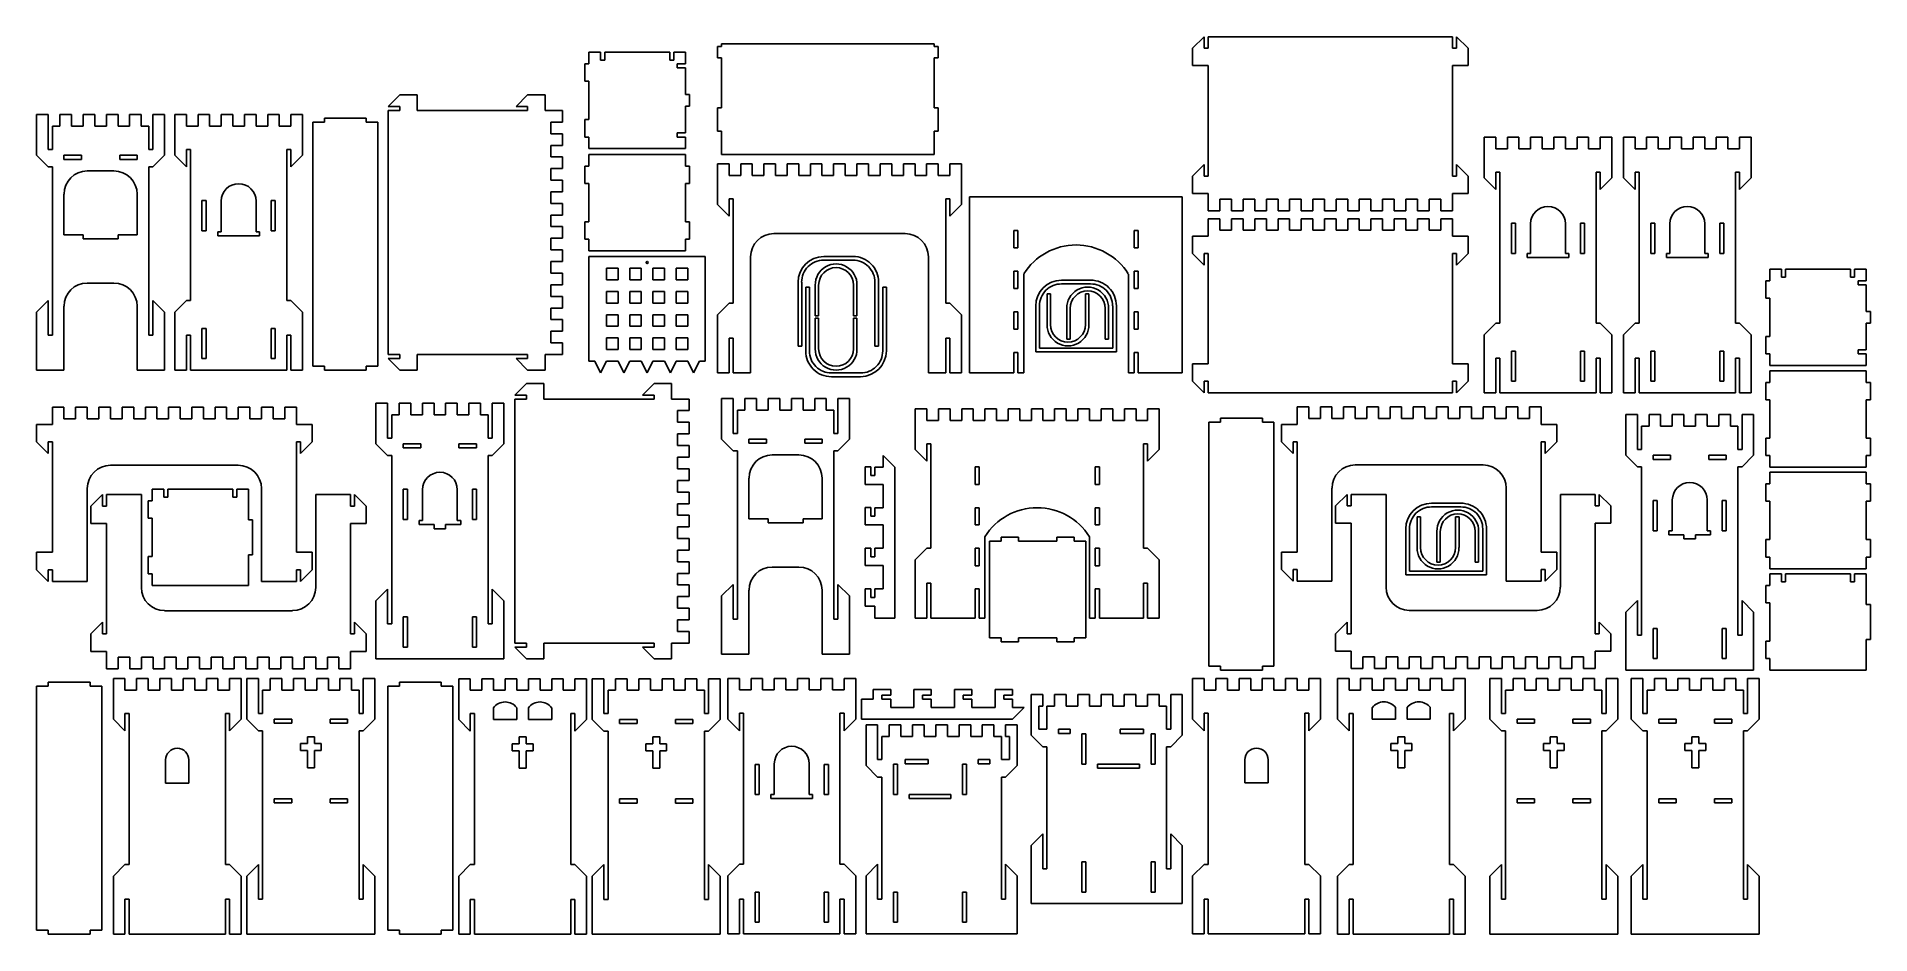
# Model space of a CAD drawing. Header units: millimetres. Extents: x 3 to 1433, y 3 to 703.
import ezdxf

# ---------------------------------------------------------------- set-up
doc = ezdxf.new("R2010")
doc.units = ezdxf.units.MM

msp = doc.modelspace()

# ---------------------------------------------------------------- linework, layer by layer
for p, q in [((904.5, 694), (913.6, 703)), ((913.6, 694), (913.6, 703)), ((1107.2, 703), (916.8, 703)), ((916.8, 703), (916.8, 694)), ((1107.2, 694), (1107.2, 703)), ((1119.4, 694), (1110.3, 703)), ((1110.3, 703), (1110.3, 694)), ((433.6, 681.8), (433.6, 690.9)), ((433.6, 690.9), (442.7, 690.9)), ((442.7, 690.9), (442.7, 684.6)), ((445.9, 684.6), (445.9, 690.9)), ((496.7, 690.9), (445.9, 690.9)), ((496.7, 684.6), (496.7, 690.9)), ((508.9, 690.9), (499.8, 690.9)), ((499.8, 690.9), (499.8, 684.6)), ((508.9, 690.9), (508.9, 681.8)), ((537, 695.4), (533.8, 695.4)), ((533.8, 686.4), (533.8, 695.4)), ((537, 695.4), (537, 697.3)), ((537, 697.3), (702.9, 697.3)), ((702.9, 695.4), (702.9, 697.3)), ((702.9, 695.4), (706.1, 695.4)), ((706.1, 686.4), (706.1, 695.4)), ((904.5, 694), (904.5, 680.4)), ((916.8, 694), (913.6, 694)), ((1110.3, 694), (1107.2, 694)), ((1119.4, 694), (1119.4, 680.4)), ((430.5, 668.2), (430.5, 681.8)), ((430.5, 681.8), (433.6, 681.8)), ((442.7, 684.6), (445.9, 684.6)), ((499.8, 684.6), (496.7, 684.6)), ((508.9, 681.8), (502.5, 681.8)), ((502.5, 681.8), (502.5, 678.7)), ((502.5, 678.7), (508.9, 678.7)), ((508.9, 678.7), (508.9, 657.8)), ((533.8, 686.4), (537, 686.4)), ((537, 686.4), (537, 647.4)), ((706.1, 686.4), (702.9, 686.4)), ((702.9, 686.4), (702.9, 647.4)), ((904.5, 680.4), (916.8, 680.4)), ((916.8, 680.4), (916.8, 594.2)), ((1119.4, 680.4), (1107.2, 680.4)), ((1107.2, 680.4), (1107.2, 594.2)), ((433.6, 668.2), (430.5, 668.2)), ((433.6, 638.3), (433.6, 668.2)), ((286, 657.7), (276.9, 648.6)), ((276.9, 648.6), (286, 648.6)), ((286, 645.4), (276.9, 645.4)), ((276.9, 645.4), (276.9, 455)), ((286, 657.7), (299.6, 657.7)), ((286, 648.6), (286, 645.4)), ((299.6, 657.7), (299.6, 645.4)), ((299.6, 645.4), (385.7, 645.4)), ((385.7, 657.7), (376.7, 648.6)), ((385.7, 648.6), (376.7, 648.6)), ((385.7, 657.7), (399.3, 657.7)), ((385.7, 645.4), (385.7, 648.6)), ((399.3, 657.7), (399.3, 645.4)), ((399.3, 645.4), (412.9, 645.4)), ((412.9, 645.4), (412.9, 636.4)), ((508.9, 657.8), (512.1, 657.8)), ((512.1, 648.8), (508.9, 648.8)), ((508.9, 648.8), (508.9, 627.9)), ((512.1, 657.8), (512.1, 648.8)), ((533.8, 647.4), (533.8, 629.3)), ((537, 647.4), (533.8, 647.4)), ((702.9, 647.4), (706.1, 647.4)), ((706.1, 647.4), (706.1, 629.3)), ((2.7, 610.5), (2.7, 642.3)), ((2.7, 642.3), (11.8, 642.3)), ((11.8, 642.3), (11.8, 633.2)), ((11.8, 615.1), (11.8, 633.2)), ((15, 615.1), (15, 633.2)), ((15, 633.2), (20.9, 633.2)), ((20.9, 633.2), (20.9, 642.3)), ((20.9, 642.3), (29.9, 642.3)), ((29.9, 642.3), (29.9, 633.2)), ((29.9, 633.2), (39, 633.2)), ((39, 633.2), (39, 642.3)), ((39, 642.3), (48, 642.3)), ((48, 642.3), (48, 633.2)), ((48, 633.2), (57.1, 633.2)), ((57.1, 633.2), (57.1, 642.3)), ((57.1, 642.3), (66.2, 642.3)), ((66.2, 642.3), (66.2, 633.2)), ((66.2, 633.2), (75.2, 633.2)), ((75.2, 633.2), (75.2, 642.3)), ((75.2, 642.3), (84.3, 642.3)), ((84.3, 642.3), (84.3, 633.2)), ((90.2, 633.2), (84.3, 633.2)), ((90.2, 615.1), (90.2, 633.2)), ((93.4, 633.2), (93.4, 642.3)), ((93.4, 642.3), (102.4, 642.3)), ((93.4, 633.2), (93.4, 615.1)), ((102.4, 642.3), (102.4, 610.5)), ((110.4, 610.5), (110.4, 642.3)), ((110.4, 642.3), (119.5, 642.3)), ((119.5, 642.3), (119.5, 633.2)), ((119.5, 633.2), (128.6, 633.2)), ((128.6, 633.2), (128.6, 642.3)), ((128.6, 642.3), (137.6, 642.3)), ((137.6, 642.3), (137.6, 633.2)), ((137.6, 633.2), (146.7, 633.2)), ((146.7, 633.2), (146.7, 642.3)), ((146.7, 642.3), (155.8, 642.3)), ((155.8, 642.3), (155.8, 633.2)), ((155.8, 633.2), (164.8, 633.2)), ((164.8, 633.2), (164.8, 642.3)), ((164.8, 642.3), (173.9, 642.3)), ((173.9, 642.3), (173.9, 633.2)), ((173.9, 633.2), (183, 633.2)), ((183, 633.2), (183, 642.3)), ((183, 642.3), (192, 642.3)), ((192, 642.3), (192, 633.2)), ((192, 633.2), (201.1, 633.2)), ((201.1, 633.2), (201.1, 642.3)), ((201.1, 642.3), (210.2, 642.3)), ((210.2, 642.3), (210.2, 610.5)), ((218.2, 636.4), (218.2, 446)), ((227.2, 636.4), (218.2, 636.4)), ((259.9, 639.5), (227.2, 639.5)), ((227.2, 639.5), (227.2, 636.4)), ((259.9, 636.4), (259.9, 639.5)), ((268.9, 636.4), (259.9, 636.4)), ((268.9, 446), (268.9, 636.4)), ((412.9, 636.4), (403.9, 636.4)), ((403.9, 636.4), (403.9, 627.3)), ((430.5, 624.7), (430.5, 638.3)), ((430.5, 638.3), (433.6, 638.3)), ((403.9, 627.3), (412.9, 627.3)), ((412.9, 618.2), (403.9, 618.2)), ((403.9, 618.2), (403.9, 609.2)), ((412.9, 627.3), (412.9, 618.2)), ((433.6, 624.7), (430.5, 624.7)), ((433.6, 615.7), (433.6, 624.7)), ((508.9, 615.7), (433.6, 615.7)), ((508.9, 627.9), (502.5, 627.9)), ((502.5, 627.9), (502.5, 624.7)), ((502.5, 624.7), (508.9, 624.7)), ((508.9, 624.7), (508.9, 615.7)), ((533.8, 629.3), (537, 629.3)), ((537, 629.3), (537, 611.1)), ((706.1, 629.3), (702.9, 629.3)), ((702.9, 629.3), (702.9, 611.1)), ((1131.9, 592.8), (1131.9, 624.5)), ((1131.9, 624.5), (1141, 624.5)), ((1141, 624.5), (1141, 615.4)), ((1141, 615.4), (1150.1, 615.4)), ((1150.1, 615.4), (1150.1, 624.5)), ((1150.1, 624.5), (1159.1, 624.5)), ((1159.1, 624.5), (1159.1, 615.4)), ((1159.1, 615.4), (1168.2, 615.4)), ((1168.2, 615.4), (1168.2, 624.5)), ((1168.2, 624.5), (1177.3, 624.5)), ((1177.3, 624.5), (1177.3, 615.4)), ((1177.3, 615.4), (1186.3, 615.4)), ((1186.3, 615.4), (1186.3, 624.5)), ((1186.3, 624.5), (1195.4, 624.5)), ((1195.4, 624.5), (1195.4, 615.4)), ((1195.4, 615.4), (1204.5, 615.4)), ((1204.5, 615.4), (1204.5, 624.5)), ((1204.5, 624.5), (1213.5, 624.5)), ((1213.5, 624.5), (1213.5, 615.4)), ((1213.5, 615.4), (1222.6, 615.4)), ((1222.6, 615.4), (1222.6, 624.5)), ((1222.6, 624.5), (1231.7, 624.5)), ((1231.7, 624.5), (1231.7, 592.8)), ((1240.6, 592.8), (1240.6, 624.5)), ((1240.6, 624.5), (1249.7, 624.5)), ((1249.7, 624.5), (1249.7, 615.4)), ((1249.7, 615.4), (1258.7, 615.4)), ((1258.7, 615.4), (1258.7, 624.5)), ((1258.7, 624.5), (1267.8, 624.5)), ((1267.8, 624.5), (1267.8, 615.4)), ((1267.8, 615.4), (1276.9, 615.4)), ((1276.9, 615.4), (1276.9, 624.5)), ((1276.9, 624.5), (1285.9, 624.5)), ((1285.9, 624.5), (1285.9, 615.4)), ((1285.9, 615.4), (1295, 615.4)), ((1295, 615.4), (1295, 624.5)), ((1295, 624.5), (1304.1, 624.5)), ((1304.1, 624.5), (1304.1, 615.4)), ((1304.1, 615.4), (1313.1, 615.4)), ((1313.1, 615.4), (1313.1, 624.5)), ((1313.1, 624.5), (1322.2, 624.5)), ((1322.2, 624.5), (1322.2, 615.4)), ((1322.2, 615.4), (1331.3, 615.4)), ((1331.3, 615.4), (1331.3, 624.5)), ((1331.3, 624.5), (1340.3, 624.5)), ((1340.3, 624.5), (1340.3, 592.8)), ((2.7, 610.5), (11.8, 601.5)), ((15, 615.1), (11.8, 615.1)), ((11.8, 601.5), (15, 601.5)), ((15, 470), (15, 601.5)), ((24, 610.5), (24, 607.3)), ((37.6, 610.5), (24, 610.5)), ((24, 607.3), (37.6, 607.3)), ((37.6, 607.3), (37.6, 610.5)), ((67.5, 607.3), (67.5, 610.5)), ((67.5, 610.5), (81.1, 610.5)), ((81.1, 607.3), (67.5, 607.3)), ((81.1, 610.5), (81.1, 607.3)), ((93.4, 615.1), (90.2, 615.1)), ((93.4, 601.5), (90.2, 601.5)), ((90.2, 601.5), (90.2, 470)), ((102.4, 610.5), (93.4, 601.5)), ((110.4, 610.5), (119.5, 601.5)), ((122.7, 615.1), (119.5, 615.1)), ((119.5, 615.1), (119.5, 601.5)), ((122.7, 497.2), (122.7, 615.1)), ((201.1, 615.1), (197.9, 615.1)), ((197.9, 615.1), (197.9, 497.2)), ((201.1, 601.5), (201.1, 615.1)), ((210.2, 610.5), (201.1, 601.5)), ((403.9, 609.2), (412.9, 609.2)), ((412.9, 609.2), (412.9, 600.1)), ((430.5, 588.5), (430.5, 602.1)), ((430.5, 602.1), (433.6, 602.1)), ((433.6, 602.1), (433.6, 611.1)), ((433.6, 611.1), (508.9, 611.1)), ((508.9, 611.1), (508.9, 602.1)), ((508.9, 602.1), (512.1, 602.1)), ((512.1, 602.1), (512.1, 588.5)), ((533.8, 572.1), (533.8, 603.8)), ((533.8, 603.8), (542.9, 603.8)), ((537, 611.1), (702.9, 611.1)), ((542.9, 603.8), (542.9, 594.7)), ((552, 594.7), (552, 603.8)), ((552, 603.8), (561, 603.8)), ((561, 603.8), (561, 594.7)), ((570.1, 594.7), (570.1, 603.8)), ((570.1, 603.8), (579.2, 603.8)), ((579.2, 603.8), (579.2, 594.7)), ((588.2, 594.7), (588.2, 603.8)), ((588.2, 603.8), (597.3, 603.8)), ((597.3, 603.8), (597.3, 594.7)), ((606.4, 594.7), (606.4, 603.8)), ((606.4, 603.8), (615.4, 603.8)), ((615.4, 603.8), (615.4, 594.7)), ((633.6, 603.8), (624.5, 603.8)), ((624.5, 603.8), (624.5, 594.7)), ((633.6, 594.7), (633.6, 603.8)), ((651.7, 603.8), (642.6, 603.8)), ((642.6, 603.8), (642.6, 594.7)), ((651.7, 594.7), (651.7, 603.8)), ((660.8, 594.7), (660.8, 603.8)), ((660.8, 603.8), (669.8, 603.8)), ((669.8, 603.8), (669.8, 594.7)), ((688, 603.8), (678.9, 603.8)), ((678.9, 603.8), (678.9, 594.7)), ((688, 594.7), (688, 603.8)), ((706.1, 603.8), (697, 603.8)), ((697, 603.8), (697, 594.7)), ((706.1, 594.7), (706.1, 603.8)), ((724.2, 603.8), (715.2, 603.8)), ((715.2, 603.8), (715.2, 594.7)), ((724.2, 572.1), (724.2, 603.8)), ((904.5, 594.2), (913.6, 603.3)), ((913.6, 594.2), (913.6, 603.3)), ((1110.3, 594.2), (1110.3, 603.3)), ((1119.4, 594.2), (1110.3, 603.3)), ((42.2, 598.3), (63, 598.3)), ((412.9, 600.1), (403.9, 600.1)), ((403.9, 600.1), (403.9, 591)), ((403.9, 591), (412.9, 591)), ((412.9, 591), (412.9, 582)), ((433.6, 588.5), (430.5, 588.5)), ((433.6, 558.5), (433.6, 588.5)), ((512.1, 588.5), (508.9, 588.5)), ((508.9, 588.5), (508.9, 558.5)), ((542.9, 594.7), (552, 594.7)), ((561, 594.7), (570.1, 594.7)), ((579.2, 594.7), (588.2, 594.7)), ((597.3, 594.7), (606.4, 594.7)), ((615.4, 594.7), (624.5, 594.7)), ((642.6, 594.7), (633.6, 594.7)), ((660.8, 594.7), (651.7, 594.7)), ((669.8, 594.7), (678.9, 594.7)), ((697, 594.7), (688, 594.7)), ((715.2, 594.7), (706.1, 594.7)), ((904.5, 594.2), (904.5, 580.6)), ((916.8, 594.2), (913.6, 594.2)), ((1107.2, 594.2), (1110.3, 594.2)), ((1119.4, 594.2), (1119.4, 580.6)), ((1131.9, 592.8), (1141, 583.7)), ((1144.2, 597.3), (1141, 597.3)), ((1141, 597.3), (1141, 583.7)), ((1144.2, 479.4), (1144.2, 597.3)), ((1222.6, 597.3), (1219.4, 597.3)), ((1219.4, 597.3), (1219.4, 479.4)), ((1222.6, 583.7), (1222.6, 597.3)), ((1231.7, 592.8), (1222.6, 583.7)), ((1240.6, 592.8), (1249.7, 583.7)), ((1252.8, 597.3), (1249.7, 597.3)), ((1249.7, 597.3), (1249.7, 583.7)), ((1252.8, 479.4), (1252.8, 597.3)), ((1331.3, 597.3), (1328.1, 597.3)), ((1328.1, 597.3), (1328.1, 479.4)), ((1331.3, 583.7), (1331.3, 597.3)), ((1340.3, 592.8), (1331.3, 583.7)), ((24, 548.4), (24, 580.2)), ((81.1, 548.4), (81.1, 580.2)), ((134.9, 575.2), (131.7, 575.2)), ((131.7, 575.2), (131.7, 551.6)), ((134.9, 551.6), (134.9, 575.2)), ((146.7, 550.7), (146.7, 574.7)), ((173.9, 550.7), (173.9, 574.7)), ((188.9, 575.2), (185.7, 575.2)), ((185.7, 575.2), (185.7, 551.6)), ((188.9, 551.6), (188.9, 575.2)), ((412.9, 582), (403.9, 582)), ((403.9, 582), (403.9, 572.9)), ((403.9, 572.9), (412.9, 572.9)), ((412.9, 572.9), (412.9, 563.8)), ((546.1, 576.6), (542.9, 576.6)), ((542.9, 576.6), (542.9, 563)), ((546.1, 495), (546.1, 576.6)), ((712, 495), (712, 576.6)), ((712, 576.6), (715.2, 576.6)), ((715.2, 576.6), (715.2, 563)), ((730.6, 440.6), (730.6, 578.1)), ((730.6, 578.1), (896.5, 578.1)), ((896.5, 578.1), (896.5, 440.6)), ((904.5, 580.6), (916.8, 580.6)), ((916.8, 580.6), (916.8, 567)), ((925.9, 567), (925.9, 576.1)), ((925.9, 576.1), (934.9, 576.1)), ((934.9, 567), (934.9, 576.1)), ((953.1, 576.1), (944, 576.1)), ((944, 576.1), (944, 567)), ((953.1, 567), (953.1, 576.1)), ((971.2, 576.1), (962.1, 576.1)), ((962.1, 576.1), (962.1, 567)), ((971.2, 567), (971.2, 576.1)), ((989.3, 576.1), (980.2, 576.1)), ((980.2, 576.1), (980.2, 567)), ((989.3, 567), (989.3, 576.1)), ((998.4, 567), (998.4, 576.1)), ((998.4, 576.1), (1007.4, 576.1)), ((1007.4, 567), (1007.4, 576.1)), ((1025.6, 576.1), (1016.5, 576.1)), ((1016.5, 576.1), (1016.5, 567)), ((1025.6, 567), (1025.6, 576.1)), ((1043.7, 576.1), (1034.6, 576.1)), ((1034.6, 576.1), (1034.6, 567)), ((1043.7, 567), (1043.7, 576.1)), ((1061.8, 576.1), (1052.8, 576.1)), ((1052.8, 576.1), (1052.8, 567)), ((1061.8, 567), (1061.8, 576.1)), ((1080, 576.1), (1070.9, 576.1)), ((1070.9, 576.1), (1070.9, 567)), ((1080, 567), (1080, 576.1)), ((1098.1, 576.1), (1089, 576.1)), ((1089, 576.1), (1089, 567)), ((1098.1, 567), (1098.1, 576.1)), ((1119.4, 580.6), (1107.2, 580.6)), ((1107.2, 580.6), (1107.2, 567)), ((412.9, 563.8), (403.9, 563.8)), ((403.9, 563.8), (403.9, 554.8)), ((430.5, 544.9), (430.5, 558.5)), ((430.5, 558.5), (433.6, 558.5)), ((508.9, 558.5), (512.1, 558.5)), ((512.1, 558.5), (512.1, 544.9)), ((542.9, 563), (533.8, 572.1)), ((715.2, 563), (724.2, 572.1)), ((916.8, 567), (925.9, 567)), ((916.8, 561), (925.9, 561)), ((916.8, 547.4), (916.8, 561)), ((925.9, 561), (925.9, 552)), ((944, 567), (934.9, 567)), ((934.9, 552), (934.9, 561)), ((934.9, 561), (944, 561)), ((944, 561), (944, 552)), ((962.1, 567), (953.1, 567)), ((953.1, 552), (953.1, 561)), ((953.1, 561), (962.1, 561)), ((962.1, 561), (962.1, 552)), ((980.2, 567), (971.2, 567)), ((971.2, 552), (971.2, 561)), ((971.2, 561), (980.2, 561)), ((980.2, 561), (980.2, 552)), ((989.3, 567), (998.4, 567)), ((989.3, 552), (989.3, 561)), ((989.3, 561), (998.4, 561)), ((998.4, 561), (998.4, 552)), ((1016.5, 567), (1007.4, 567)), ((1007.4, 552), (1007.4, 561)), ((1007.4, 561), (1016.5, 561)), ((1016.5, 561), (1016.5, 552)), ((1034.6, 567), (1025.6, 567)), ((1025.6, 561), (1025.6, 552)), ((1034.6, 561), (1025.6, 561)), ((1034.6, 561), (1034.6, 552)), ((1052.8, 567), (1043.7, 567)), ((1043.7, 552), (1043.7, 561)), ((1043.7, 561), (1052.8, 561)), ((1052.8, 561), (1052.8, 552)), ((1070.9, 567), (1061.8, 567)), ((1061.8, 552), (1061.8, 561)), ((1061.8, 561), (1070.9, 561)), ((1070.9, 561), (1070.9, 552)), ((1089, 567), (1080, 567)), ((1080, 552), (1080, 561)), ((1080, 561), (1089, 561)), ((1089, 561), (1089, 552)), ((1107.2, 567), (1098.1, 567)), ((1107.2, 561), (1098.1, 561)), ((1098.1, 561), (1098.1, 552)), ((1107.2, 547.4), (1107.2, 561)), ((39, 548.4), (24, 548.4)), ((39, 545.2), (39, 548.4)), ((52.6, 545.2), (39, 545.2)), ((52.6, 545.2), (66.2, 545.2)), ((66.2, 545.2), (66.2, 548.4)), ((66.2, 548.4), (81.1, 548.4)), ((131.7, 551.6), (134.9, 551.6)), ((144, 550.7), (144, 547.5)), ((144, 550.7), (146.7, 550.7)), ((144, 547.5), (176.6, 547.5)), ((176.6, 550.7), (173.9, 550.7)), ((176.6, 547.5), (176.6, 550.7)), ((185.7, 551.6), (188.9, 551.6)), ((403.9, 554.8), (412.9, 554.8)), ((403.9, 536.6), (403.9, 545.7)), ((412.9, 545.7), (403.9, 545.7)), ((412.9, 554.8), (412.9, 545.7)), ((433.6, 544.9), (430.5, 544.9)), ((433.6, 535.9), (433.6, 544.9)), ((512.1, 544.9), (508.9, 544.9)), ((508.9, 544.9), (508.9, 535.9)), ((680.3, 549.4), (577.8, 549.4)), ((768.3, 551.8), (765.1, 551.8)), ((765.1, 551.8), (765.1, 538.2)), ((768.3, 538.2), (768.3, 551.8)), ((858.9, 538.2), (858.9, 551.8)), ((858.9, 551.8), (862.1, 551.8)), ((862.1, 551.8), (862.1, 538.2)), ((904.5, 533.8), (904.5, 547.4)), ((904.5, 547.4), (916.8, 547.4)), ((925.9, 552), (934.9, 552)), ((944, 552), (953.1, 552)), ((962.1, 552), (971.2, 552)), ((980.2, 552), (989.3, 552)), ((998.4, 552), (1007.4, 552)), ((1025.6, 552), (1016.5, 552)), ((1034.6, 552), (1043.7, 552)), ((1052.8, 552), (1061.8, 552)), ((1070.9, 552), (1080, 552)), ((1098.1, 552), (1089, 552)), ((1119.4, 547.4), (1107.2, 547.4)), ((1119.4, 533.8), (1119.4, 547.4)), ((1156.4, 557.4), (1153.2, 557.4)), ((1153.2, 557.4), (1153.2, 533.8)), ((1156.4, 533.8), (1156.4, 557.4)), ((1168.2, 533.8), (1168.2, 557)), ((1195.4, 533.8), (1195.4, 557)), ((1210.4, 557.4), (1207.2, 557.4)), ((1207.2, 557.4), (1207.2, 533.8)), ((1210.4, 533.8), (1210.4, 557.4)), ((1265.1, 557.4), (1261.9, 557.4)), ((1261.9, 557.4), (1261.9, 533.8)), ((1265.1, 533.8), (1265.1, 557.4)), ((1276.9, 533.8), (1276.9, 557)), ((1304.1, 533.8), (1304.1, 557)), ((1319, 557.4), (1315.9, 557.4)), ((1315.9, 557.4), (1315.9, 533.8)), ((1319, 533.8), (1319, 557.4)), ((412.9, 536.6), (403.9, 536.6)), ((412.9, 527.6), (412.9, 536.6)), ((508.9, 535.9), (433.6, 535.9)), ((433.6, 531.4), (524.3, 531.4)), ((433.6, 531.4), (433.6, 449.8)), ((524.3, 531.4), (524.3, 449.8)), ((559.7, 440.6), (559.7, 531.3)), ((616.8, 531.5), (639.5, 531.5)), ((698.4, 440.6), (698.4, 531.3)), ((765.1, 538.2), (768.3, 538.2)), ((862.1, 538.2), (858.9, 538.2)), ((904.5, 533.8), (913.6, 524.8)), ((916.8, 533.8), (913.6, 533.8)), ((913.6, 533.8), (913.6, 524.8)), ((916.8, 447.7), (916.8, 533.8)), ((1107.2, 447.7), (1107.2, 533.8)), ((1107.2, 533.8), (1110.3, 533.8)), ((1110.3, 533.8), (1110.3, 524.8)), ((1119.4, 533.8), (1110.3, 524.8)), ((1153.2, 533.8), (1156.4, 533.8)), ((1165.5, 533.8), (1165.5, 530.7)), ((1165.5, 533.8), (1168.2, 533.8)), ((1165.5, 530.7), (1198.1, 530.7)), ((1198.1, 533.8), (1195.4, 533.8)), ((1198.1, 530.7), (1198.1, 533.8)), ((1207.2, 533.8), (1210.4, 533.8)), ((1261.9, 533.8), (1265.1, 533.8)), ((1274.2, 533.8), (1274.2, 530.7)), ((1274.2, 533.8), (1276.9, 533.8)), ((1274.2, 530.7), (1306.8, 530.7)), ((1306.8, 533.8), (1304.1, 533.8)), ((1306.8, 530.7), (1306.8, 533.8)), ((1315.9, 533.8), (1319, 533.8)), ((412.9, 527.6), (403.9, 527.6)), ((403.9, 527.6), (403.9, 518.5)), ((403.9, 518.5), (412.9, 518.5)), ((412.9, 518.5), (412.9, 509.4)), ((456.3, 522.3), (447.2, 522.3)), ((447.2, 522.3), (447.2, 513.2)), ((456.3, 513.2), (456.3, 522.3)), ((474.4, 522.3), (465.4, 522.3)), ((465.4, 522.3), (465.4, 513.2)), ((474.4, 513.2), (474.4, 522.3)), ((492.6, 522.3), (483.5, 522.3)), ((483.5, 522.3), (483.5, 513.2)), ((492.6, 513.2), (492.6, 522.3)), ((510.7, 522.3), (501.6, 522.3)), ((501.6, 522.3), (501.6, 513.2)), ((510.7, 513.2), (510.7, 522.3)), ((616.8, 528.6), (639.5, 528.6)), ((765.1, 506.5), (765.1, 520.1)), ((765.1, 520.1), (768.3, 520.1)), ((768.3, 520.1), (768.3, 506.5)), ((772.8, 440.6), (772.8, 517.8)), ((854.4, 440.6), (854.4, 517.8)), ((862.1, 520.1), (858.9, 520.1)), ((858.9, 520.1), (858.9, 506.5)), ((862.1, 506.5), (862.1, 520.1)), ((1354.9, 512.6), (1354.9, 521.7)), ((1354.9, 521.7), (1363.9, 521.7)), ((1363.9, 521.7), (1363.9, 515.3)), ((1363.9, 515.3), (1367.1, 515.3)), ((1367.1, 515.3), (1367.1, 521.7)), ((1417.9, 521.7), (1367.1, 521.7)), ((1417.9, 515.3), (1417.9, 521.7)), ((1421, 515.3), (1417.9, 515.3)), ((1430.1, 521.7), (1421, 521.7)), ((1421, 521.7), (1421, 515.3)), ((1430.1, 521.7), (1430.1, 512.6)), ((42.2, 510.8), (63, 510.8)), ((412.9, 509.4), (403.9, 509.4)), ((403.9, 509.4), (403.9, 500.4)), ((447.2, 513.2), (456.3, 513.2)), ((456.3, 504.2), (447.2, 504.2)), ((447.2, 504.2), (447.2, 495.1)), ((456.3, 495.1), (456.3, 504.2)), ((465.4, 513.2), (474.4, 513.2)), ((474.4, 504.2), (465.4, 504.2)), ((465.4, 504.2), (465.4, 495.1)), ((474.4, 495.1), (474.4, 504.2)), ((483.5, 513.2), (492.6, 513.2)), ((492.6, 504.2), (483.5, 504.2)), ((483.5, 504.2), (483.5, 495.1)), ((492.6, 495.1), (492.6, 504.2)), ((501.6, 513.2), (510.7, 513.2)), ((510.7, 504.2), (501.6, 504.2)), ((501.6, 504.2), (501.6, 495.1)), ((510.7, 495.1), (510.7, 504.2)), ((596.7, 461.5), (596.7, 511.4)), ((599.6, 461.5), (599.6, 511.4)), ((602.7, 507.6), (602.7, 457.8)), ((605.7, 507.6), (602.7, 507.6)), ((605.7, 507.6), (605.7, 457.8)), ((610, 485.1), (610, 509.2)), ((612.8, 485.1), (612.8, 509.2)), ((640, 485.1), (640, 509.2)), ((642.7, 485.1), (642.7, 509.2)), ((656.7, 461.5), (656.7, 511.4)), ((659.6, 461.5), (659.6, 511.4)), ((662.8, 507.6), (662.8, 457.8)), ((665.6, 507.6), (662.8, 507.6)), ((665.6, 507.6), (665.6, 457.8)), ((768.3, 506.5), (765.1, 506.5)), ((791, 502.3), (791, 478.3)), ((791, 502.3), (793.7, 502.3)), ((793.7, 502.3), (793.7, 478.3)), ((802.2, 513), (825, 513)), ((802.2, 510.1), (825, 510.1)), ((823.6, 502.3), (820.9, 502.3)), ((820.9, 502.3), (820.9, 478.3)), ((823.6, 502.3), (823.6, 478.3)), ((858.9, 506.5), (862.1, 506.5)), ((1351.7, 499), (1351.7, 512.6)), ((1351.7, 512.6), (1354.9, 512.6)), ((1430.1, 512.6), (1423.8, 512.6)), ((1423.8, 512.6), (1423.8, 509.4)), ((1423.8, 509.4), (1430.1, 509.4)), ((1430.1, 509.4), (1430.1, 488.6)), ((11.8, 497.2), (2.7, 488.1)), ((2.7, 442.8), (2.7, 488.1)), ((11.8, 497.2), (11.8, 470)), ((24, 442.8), (24, 492.7)), ((81.1, 442.8), (81.1, 492.7)), ((93.4, 470), (93.4, 497.2)), ((93.4, 497.2), (102.4, 488.1)), ((102.4, 488.1), (102.4, 442.8)), ((119.5, 497.2), (110.4, 488.1)), ((110.4, 442.8), (110.4, 488.1)), ((119.5, 497.2), (122.7, 497.2)), ((197.9, 497.2), (201.1, 497.2)), ((201.1, 497.2), (210.2, 488.1)), ((210.2, 488.1), (210.2, 442.8)), ((403.9, 500.4), (412.9, 500.4)), ((412.9, 491.3), (403.9, 491.3)), ((403.9, 491.3), (403.9, 482.2)), ((412.9, 500.4), (412.9, 491.3)), ((447.2, 495.1), (456.3, 495.1)), ((465.4, 495.1), (474.4, 495.1)), ((483.5, 495.1), (492.6, 495.1)), ((501.6, 495.1), (510.7, 495.1)), ((533.8, 485.9), (542.9, 495)), ((542.9, 495), (546.1, 495)), ((715.2, 495), (712, 495)), ((724.2, 485.9), (715.2, 495)), ((768.3, 488.4), (765.1, 488.4)), ((765.1, 488.4), (765.1, 474.8)), ((768.3, 474.8), (768.3, 488.4)), ((782.1, 457.1), (782.1, 492.9)), ((785, 460), (785, 492.9)), ((806.4, 467), (806.4, 491)), ((809.1, 467), (809.1, 491)), ((836.3, 467), (836.3, 491)), ((839, 467), (839, 491)), ((842.2, 460), (842.2, 492.9)), ((845.1, 457.1), (845.1, 492.9)), ((858.9, 474.8), (858.9, 488.4)), ((858.9, 488.4), (862.1, 488.4)), ((862.1, 488.4), (862.1, 474.8)), ((1354.9, 499), (1351.7, 499)), ((1354.9, 469.1), (1354.9, 499)), ((1430.1, 488.6), (1433.3, 488.6)), ((1433.3, 488.6), (1433.3, 479.5)), ((131.7, 475.4), (131.7, 470)), ((134.9, 475.4), (131.7, 475.4)), ((134.9, 451.9), (134.9, 475.4)), ((185.7, 451.9), (185.7, 475.4)), ((185.7, 475.4), (188.9, 475.4)), ((188.9, 475.4), (188.9, 470)), ((403.9, 482.2), (412.9, 482.2)), ((403.9, 464.1), (403.9, 473.2)), ((412.9, 473.2), (403.9, 473.2)), ((412.9, 482.2), (412.9, 473.2)), ((456.3, 486), (447.2, 486)), ((447.2, 486), (447.2, 477)), ((447.2, 477), (456.3, 477)), ((456.3, 477), (456.3, 486)), ((474.4, 486), (465.4, 486)), ((465.4, 486), (465.4, 477)), ((465.4, 477), (474.4, 477)), ((474.4, 477), (474.4, 486)), ((492.6, 486), (483.5, 486)), ((483.5, 486), (483.5, 477)), ((483.5, 477), (492.6, 477)), ((492.6, 477), (492.6, 486)), ((510.7, 486), (501.6, 486)), ((501.6, 486), (501.6, 477)), ((501.6, 477), (510.7, 477)), ((510.7, 477), (510.7, 486)), ((533.8, 440.6), (533.8, 485.9)), ((610, 485.1), (612.8, 485.1)), ((610, 483.4), (610, 459.4)), ((610, 483.4), (612.8, 483.4)), ((612.8, 483.4), (612.8, 459.4)), ((640, 485.1), (642.7, 485.1)), ((642.7, 483.4), (640, 483.4)), ((640, 483.4), (640, 459.4)), ((642.7, 483.4), (642.7, 459.4)), ((724.2, 440.6), (724.2, 485.9)), ((765.1, 474.8), (768.3, 474.8)), ((862.1, 474.8), (858.9, 474.8)), ((1141, 479.4), (1131.9, 470.4)), ((1141, 479.4), (1144.2, 479.4)), ((1219.4, 479.4), (1222.6, 479.4)), ((1222.6, 479.4), (1231.7, 470.4)), ((1249.7, 479.4), (1240.6, 470.4)), ((1249.7, 479.4), (1252.8, 479.4)), ((1328.1, 479.4), (1331.3, 479.4)), ((1331.3, 479.4), (1340.3, 470.4)), ((1433.3, 479.5), (1430.1, 479.5)), ((1430.1, 479.5), (1430.1, 458.6)), ((15, 470), (11.8, 470)), ((93.4, 470), (90.2, 470)), ((122.7, 470), (119.5, 470)), ((119.5, 470), (119.5, 442.8)), ((122.7, 442.8), (122.7, 470)), ((131.7, 470), (131.7, 451.9)), ((188.9, 470), (188.9, 451.9)), ((201.1, 470), (197.9, 470)), ((197.9, 470), (197.9, 442.8)), ((201.1, 442.8), (201.1, 470)), ((412.9, 464.1), (403.9, 464.1)), ((412.9, 455), (412.9, 464.1)), ((456.3, 467.9), (447.2, 467.9)), ((447.2, 467.9), (447.2, 458.8)), ((447.2, 458.8), (456.3, 458.8)), ((456.3, 458.8), (456.3, 467.9)), ((474.4, 467.9), (465.4, 467.9)), ((465.4, 467.9), (465.4, 458.8)), ((465.4, 458.8), (474.4, 458.8)), ((474.4, 458.8), (474.4, 467.9)), ((492.6, 467.9), (483.5, 467.9)), ((483.5, 467.9), (483.5, 458.8)), ((483.5, 458.8), (492.6, 458.8)), ((492.6, 458.8), (492.6, 467.9)), ((510.7, 467.9), (501.6, 467.9)), ((501.6, 467.9), (501.6, 458.8)), ((501.6, 458.8), (510.7, 458.8)), ((510.7, 458.8), (510.7, 467.9)), ((542.9, 440.6), (542.9, 467.8)), ((542.9, 467.8), (546.1, 467.8)), ((546.1, 467.8), (546.1, 440.6)), ((596.7, 461.5), (599.6, 461.5)), ((656.7, 461.5), (659.6, 461.5)), ((715.2, 467.8), (712, 467.8)), ((712, 467.8), (712, 440.6)), ((715.2, 440.6), (715.2, 467.8)), ((785, 460), (842.2, 460)), ((806.4, 467), (809.1, 467)), ((839, 467), (836.3, 467)), ((1131.9, 425), (1131.9, 470.4)), ((1231.7, 470.4), (1231.7, 425)), ((1240.6, 425), (1240.6, 470.4)), ((1340.3, 470.4), (1340.3, 425)), ((1351.7, 455.5), (1351.7, 469.1)), ((1351.7, 469.1), (1354.9, 469.1)), ((1430.1, 458.6), (1423.8, 458.6)), ((1423.8, 458.6), (1423.8, 455.5)), ((131.7, 451.9), (134.9, 451.9)), ((188.9, 451.9), (185.7, 451.9)), ((218.2, 446), (227.2, 446)), ((227.2, 446), (227.2, 442.8)), ((259.9, 442.8), (259.9, 446)), ((259.9, 446), (268.9, 446)), ((276.9, 455), (286, 455)), ((286, 451.9), (276.9, 451.9)), ((286, 442.8), (276.9, 451.9)), ((286, 455), (286, 451.9)), ((299.6, 442.8), (299.6, 455)), ((299.6, 455), (385.7, 455)), ((385.7, 451.9), (376.7, 451.9)), ((385.7, 442.8), (376.7, 451.9)), ((385.7, 455), (385.7, 451.9)), ((399.3, 455), (412.9, 455)), ((399.3, 442.8), (399.3, 455)), ((433.6, 449.8), (438.2, 449.8)), ((438.2, 449.8), (442.7, 440.7)), ((442.7, 440.7), (447.2, 449.8)), ((456.3, 449.8), (447.2, 449.8)), ((456.3, 449.8), (460.8, 440.7)), ((460.8, 440.7), (465.4, 449.8)), ((465.4, 449.8), (474.4, 449.8)), ((474.4, 449.8), (479, 440.7)), ((479, 440.7), (483.5, 449.8)), ((492.6, 449.8), (483.5, 449.8)), ((492.6, 449.8), (497.1, 440.7)), ((497.1, 440.7), (501.6, 449.8)), ((510.7, 449.8), (501.6, 449.8)), ((510.7, 449.8), (515.2, 440.7)), ((515.2, 440.7), (519.8, 449.8)), ((524.3, 449.8), (519.8, 449.8)), ((768.3, 456.7), (765.1, 456.7)), ((765.1, 456.7), (765.1, 440.6)), ((768.3, 440.6), (768.3, 456.7)), ((782.1, 457.1), (845.1, 457.1)), ((858.9, 440.6), (858.9, 456.7)), ((858.9, 456.7), (862.1, 456.7)), ((862.1, 456.7), (862.1, 440.6)), ((904.5, 434.1), (904.5, 447.7)), ((904.5, 447.7), (916.8, 447.7)), ((1119.4, 447.7), (1107.2, 447.7)), ((1119.4, 434.1), (1119.4, 447.7)), ((1144.2, 452.2), (1141, 452.2)), ((1141, 452.2), (1141, 425)), ((1144.2, 425), (1144.2, 452.2)), ((1153.2, 457.7), (1153.2, 452.2)), ((1156.4, 457.7), (1153.2, 457.7)), ((1153.2, 452.2), (1153.2, 434.1)), ((1156.4, 434.1), (1156.4, 457.7)), ((1207.2, 434.1), (1207.2, 457.7)), ((1207.2, 457.7), (1210.4, 457.7)), ((1210.4, 457.7), (1210.4, 452.2)), ((1210.4, 452.2), (1210.4, 434.1)), ((1222.6, 452.2), (1219.4, 452.2)), ((1219.4, 452.2), (1219.4, 425)), ((1222.6, 425), (1222.6, 452.2)), ((1252.8, 452.2), (1249.7, 452.2)), ((1249.7, 452.2), (1249.7, 425)), ((1252.8, 425), (1252.8, 452.2)), ((1261.9, 457.7), (1261.9, 452.2)), ((1265.1, 457.7), (1261.9, 457.7)), ((1261.9, 452.2), (1261.9, 434.1)), ((1265.1, 434.1), (1265.1, 457.7)), ((1315.9, 434.1), (1315.9, 457.7)), ((1315.9, 457.7), (1319, 457.7)), ((1319, 457.7), (1319, 452.2)), ((1319, 452.2), (1319, 434.1)), ((1331.3, 452.2), (1328.1, 452.2)), ((1328.1, 452.2), (1328.1, 425)), ((1331.3, 425), (1331.3, 452.2)), ((1354.9, 455.5), (1351.7, 455.5)), ((1354.9, 446.4), (1354.9, 455.5)), ((1430.1, 446.4), (1354.9, 446.4)), ((1423.8, 455.5), (1430.1, 455.5)), ((1430.1, 455.5), (1430.1, 446.4)), ((24, 442.8), (2.7, 442.8)), ((81.1, 442.8), (102.4, 442.8)), ((119.5, 442.8), (110.4, 442.8)), ((197.9, 442.8), (122.7, 442.8)), ((210.2, 442.8), (201.1, 442.8)), ((227.2, 442.8), (259.9, 442.8)), ((286, 442.8), (299.6, 442.8)), ((384.8, 432.5), (375.7, 423.4)), ((384.8, 432.5), (398.4, 432.5)), ((385.7, 442.8), (399.3, 442.8)), ((398.4, 432.5), (398.4, 420.2)), ((484.5, 432.5), (475.4, 423.4)), ((484.5, 432.5), (498.1, 432.5)), ((498.1, 432.5), (498.1, 420.2)), ((533.8, 440.6), (542.9, 440.6)), ((546.1, 440.6), (559.7, 440.6)), ((645.5, 440.6), (622.8, 440.6)), ((645.5, 437.7), (622.8, 437.7)), ((712, 440.6), (698.4, 440.6)), ((724.2, 440.6), (715.2, 440.6)), ((730.6, 440.6), (765.1, 440.6)), ((768.3, 440.6), (772.8, 440.6)), ((854.4, 440.6), (858.9, 440.6)), ((896.5, 440.6), (862.1, 440.6)), ((904.5, 434.1), (913.6, 425)), ((913.6, 425), (913.6, 434.1)), ((913.6, 434.1), (916.8, 434.1)), ((916.8, 434.1), (916.8, 425)), ((1107.2, 425), (1107.2, 434.1)), ((1107.2, 434.1), (1110.3, 434.1)), ((1110.3, 434.1), (1110.3, 425)), ((1119.4, 434.1), (1110.3, 425)), ((1153.2, 434.1), (1156.4, 434.1)), ((1210.4, 434.1), (1207.2, 434.1)), ((1261.9, 434.1), (1265.1, 434.1)), ((1319, 434.1), (1315.9, 434.1)), ((1351.7, 419.7), (1351.7, 433.3)), ((1351.7, 433.3), (1354.9, 433.3)), ((1354.9, 433.3), (1354.9, 442.4)), ((1354.9, 442.4), (1430.1, 442.4)), ((1430.1, 442.4), (1430.1, 433.3)), ((1430.1, 433.3), (1433.3, 433.3)), ((1433.3, 433.3), (1433.3, 419.7)), ((267.4, 385.3), (267.4, 417)), ((267.4, 417), (276.5, 417)), ((276.5, 417), (276.5, 408)), ((285.5, 408), (285.5, 417)), ((285.5, 417), (294.6, 417)), ((294.6, 417), (294.6, 408)), ((303.7, 408), (303.7, 417)), ((303.7, 417), (312.7, 417)), ((312.7, 417), (312.7, 408)), ((321.8, 408), (321.8, 417)), ((321.8, 417), (330.9, 417)), ((330.9, 417), (330.9, 408)), ((339.9, 408), (339.9, 417)), ((339.9, 417), (349, 417)), ((349, 417), (349, 408)), ((358.1, 408), (358.1, 417)), ((358.1, 417), (367.1, 417)), ((367.1, 417), (367.1, 385.3)), ((375.7, 423.4), (384.8, 423.4)), ((384.8, 420.2), (375.7, 420.2)), ((375.7, 420.2), (375.7, 229.8)), ((384.8, 423.4), (384.8, 420.2)), ((398.4, 420.2), (484.5, 420.2)), ((484.5, 423.4), (475.4, 423.4)), ((484.5, 420.2), (484.5, 423.4)), ((498.1, 420.2), (511.7, 420.2)), ((511.7, 420.2), (511.7, 411.2)), ((537.1, 389), (537.1, 420.7)), ((537.1, 420.7), (546.2, 420.7)), ((546.2, 420.7), (546.2, 411.6)), ((555.3, 411.6), (555.3, 420.7)), ((555.3, 420.7), (564.3, 420.7)), ((564.3, 420.7), (564.3, 411.6)), ((573.4, 411.6), (573.4, 420.7)), ((573.4, 420.7), (582.5, 420.7)), ((582.5, 420.7), (582.5, 411.6)), ((591.5, 411.6), (591.5, 420.7)), ((591.5, 420.7), (600.6, 420.7)), ((600.6, 420.7), (600.6, 411.6)), ((609.7, 411.6), (609.7, 420.7)), ((609.7, 420.7), (618.7, 420.7)), ((618.7, 420.7), (618.7, 411.6)), ((627.8, 411.6), (627.8, 420.7)), ((627.8, 420.7), (636.9, 420.7)), ((636.9, 420.7), (636.9, 389)), ((916.8, 425), (1107.2, 425)), ((1141, 425), (1131.9, 425)), ((1219.4, 425), (1144.2, 425)), ((1231.7, 425), (1222.6, 425)), ((1249.7, 425), (1240.6, 425)), ((1328.1, 425), (1252.8, 425)), ((1340.3, 425), (1331.3, 425)), ((1354.9, 419.7), (1351.7, 419.7)), ((1354.9, 389.8), (1354.9, 419.7)), ((1433.3, 419.7), (1430.1, 419.7)), ((1430.1, 419.7), (1430.1, 389.8)), ((15, 414), (24, 414)), ((15, 400.4), (15, 414)), ((24, 414), (24, 404.9)), ((24, 404.9), (33.1, 404.9)), ((33.1, 404.9), (33.1, 414)), ((33.1, 414), (42.2, 414)), ((42.2, 414), (42.2, 404.9)), ((42.2, 404.9), (51.2, 404.9)), ((51.2, 404.9), (51.2, 414)), ((51.2, 414), (60.3, 414)), ((60.3, 414), (60.3, 404.9)), ((60.3, 404.9), (69.4, 404.9)), ((69.4, 404.9), (69.4, 414)), ((69.4, 414), (78.4, 414)), ((78.4, 414), (78.4, 404.9)), ((78.4, 404.9), (87.5, 404.9)), ((87.5, 404.9), (87.5, 414)), ((87.5, 414), (96.5, 414)), ((96.5, 414), (96.5, 404.9)), ((96.5, 404.9), (105.6, 404.9)), ((105.6, 404.9), (105.6, 414)), ((105.6, 414), (114.7, 414)), ((114.7, 414), (114.7, 404.9)), ((123.7, 404.9), (114.7, 404.9)), ((123.7, 414), (123.7, 404.9)), ((132.8, 414), (123.7, 414)), ((132.8, 414), (132.8, 404.9)), ((132.8, 404.9), (141.9, 404.9)), ((141.9, 404.9), (141.9, 414)), ((141.9, 414), (150.9, 414)), ((150.9, 414), (150.9, 404.9)), ((150.9, 404.9), (160, 404.9)), ((160, 404.9), (160, 414)), ((160, 414), (169.1, 414)), ((169.1, 414), (169.1, 404.9)), ((169.1, 404.9), (178.1, 404.9)), ((178.1, 404.9), (178.1, 414)), ((178.1, 414), (187.2, 414)), ((187.2, 414), (187.2, 404.9)), ((196.3, 404.9), (187.2, 404.9)), ((205.3, 414), (196.3, 414)), ((196.3, 414), (196.3, 404.9)), ((205.3, 400.4), (205.3, 414)), ((276.5, 389.8), (276.5, 408)), ((279.7, 389.8), (279.7, 408)), ((279.7, 408), (285.5, 408)), ((294.6, 408), (303.7, 408)), ((312.7, 408), (321.8, 408)), ((330.9, 408), (339.9, 408)), ((354.9, 408), (349, 408)), ((354.9, 389.8), (354.9, 408)), ((358.1, 408), (358.1, 389.8)), ((511.7, 411.2), (502.6, 411.2)), ((502.6, 411.2), (502.6, 402.1)), ((502.6, 402.1), (511.7, 402.1)), ((511.7, 402.1), (511.7, 393)), ((546.2, 393.5), (546.2, 411.6)), ((549.4, 393.5), (549.4, 411.6)), ((549.4, 411.6), (555.3, 411.6)), ((564.3, 411.6), (573.4, 411.6)), ((582.5, 411.6), (591.5, 411.6)), ((600.6, 411.6), (609.7, 411.6)), ((624.6, 411.6), (618.7, 411.6)), ((624.6, 393.5), (624.6, 411.6)), ((627.8, 411.6), (627.8, 393.5)), ((688.1, 380.9), (688.1, 412.6)), ((688.1, 412.6), (697.2, 412.6)), ((697.2, 412.6), (697.2, 403.5)), ((697.2, 403.5), (706.2, 403.5)), ((706.2, 403.5), (706.2, 412.6)), ((706.2, 412.6), (715.3, 412.6)), ((715.3, 412.6), (715.3, 403.5)), ((715.3, 403.5), (724.4, 403.5)), ((724.4, 403.5), (724.4, 412.6)), ((724.4, 412.6), (733.4, 412.6)), ((733.4, 412.6), (733.4, 403.5)), ((733.4, 403.5), (742.5, 403.5)), ((742.5, 403.5), (742.5, 412.6)), ((742.5, 412.6), (751.6, 412.6)), ((751.6, 412.6), (751.6, 403.5)), ((751.6, 403.5), (760.6, 403.5)), ((760.6, 403.5), (760.6, 412.6)), ((760.6, 412.6), (769.7, 412.6)), ((769.7, 412.6), (769.7, 403.5)), ((769.7, 403.5), (778.8, 403.5)), ((787.8, 412.6), (778.8, 412.6)), ((778.8, 412.6), (778.8, 403.5)), ((787.8, 403.5), (787.8, 412.6)), ((796.9, 403.5), (787.8, 403.5)), ((806, 412.6), (796.9, 412.6)), ((796.9, 412.6), (796.9, 403.5)), ((806, 403.5), (806, 412.6)), ((815, 403.5), (806, 403.5)), ((815, 403.5), (815, 412.6)), ((815, 412.6), (824.1, 412.6)), ((824.1, 412.6), (824.1, 403.5)), ((824.1, 403.5), (833.2, 403.5)), ((842.2, 412.6), (833.2, 412.6)), ((833.2, 412.6), (833.2, 403.5)), ((842.2, 403.5), (842.2, 412.6)), ((851.3, 403.5), (842.2, 403.5)), ((860.4, 412.6), (851.3, 412.6)), ((851.3, 412.6), (851.3, 403.5)), ((860.4, 403.5), (860.4, 412.6)), ((869.4, 403.5), (860.4, 403.5)), ((878.5, 412.6), (869.4, 412.6)), ((869.4, 412.6), (869.4, 403.5)), ((878.5, 380.9), (878.5, 412.6)), ((917.3, 402.2), (917.3, 211.8)), ((926.3, 402.2), (917.3, 402.2)), ((959, 405.4), (926.3, 405.4)), ((926.3, 405.4), (926.3, 402.2)), ((959, 402.2), (959, 405.4)), ((968, 402.2), (959, 402.2)), ((968, 211.8), (968, 402.2)), ((986, 414.1), (995.1, 414.1)), ((986, 400.5), (986, 414.1)), ((995.1, 414.1), (995.1, 405.1)), ((995.1, 405.1), (1004.2, 405.1)), ((1004.2, 405.1), (1004.2, 414.1)), ((1004.2, 414.1), (1013.2, 414.1)), ((1013.2, 414.1), (1013.2, 405.1)), ((1013.2, 405.1), (1022.3, 405.1)), ((1022.3, 405.1), (1022.3, 414.1)), ((1022.3, 414.1), (1031.4, 414.1)), ((1031.4, 414.1), (1031.4, 405.1)), ((1031.4, 405.1), (1040.4, 405.1)), ((1040.4, 405.1), (1040.4, 414.1)), ((1040.4, 414.1), (1049.5, 414.1)), ((1049.5, 414.1), (1049.5, 405.1)), ((1049.5, 405.1), (1058.6, 405.1)), ((1058.6, 405.1), (1058.6, 414.1)), ((1058.6, 414.1), (1067.6, 414.1)), ((1067.6, 414.1), (1067.6, 405.1)), ((1067.6, 405.1), (1076.7, 405.1)), ((1076.7, 405.1), (1076.7, 414.1)), ((1076.7, 414.1), (1085.8, 414.1)), ((1085.8, 414.1), (1085.8, 405.1)), ((1094.8, 405.1), (1085.8, 405.1)), ((1094.8, 414.1), (1094.8, 405.1)), ((1103.9, 414.1), (1094.8, 414.1)), ((1103.9, 414.1), (1103.9, 405.1)), ((1103.9, 405.1), (1113, 405.1)), ((1113, 405.1), (1113, 414.1)), ((1113, 414.1), (1122, 414.1)), ((1122, 414.1), (1122, 405.1)), ((1122, 405.1), (1131.1, 405.1)), ((1131.1, 405.1), (1131.1, 414.1)), ((1131.1, 414.1), (1140.2, 414.1)), ((1140.2, 414.1), (1140.2, 405.1)), ((1140.2, 405.1), (1149.2, 405.1)), ((1149.2, 405.1), (1149.2, 414.1)), ((1149.2, 414.1), (1158.3, 414.1)), ((1158.3, 414.1), (1158.3, 405.1)), ((1167.4, 405.1), (1158.3, 405.1)), ((1176.4, 414.1), (1167.4, 414.1)), ((1167.4, 414.1), (1167.4, 405.1)), ((1176.4, 400.5), (1176.4, 414.1)), ((1242.5, 376.4), (1242.5, 408.1)), ((1242.5, 408.1), (1251.6, 408.1)), ((1251.6, 408.1), (1251.6, 399.1)), ((1260.6, 399.1), (1260.6, 408.1)), ((1260.6, 408.1), (1269.7, 408.1)), ((1269.7, 408.1), (1269.7, 399.1)), ((1278.8, 399.1), (1278.8, 408.1)), ((1278.8, 408.1), (1287.8, 408.1)), ((1287.8, 408.1), (1287.8, 399.1)), ((1296.9, 399.1), (1296.9, 408.1)), ((1296.9, 408.1), (1306, 408.1)), ((1306, 408.1), (1306, 399.1)), ((1315, 399.1), (1315, 408.1)), ((1315, 408.1), (1324.1, 408.1)), ((1324.1, 408.1), (1324.1, 399.1)), ((1333.2, 399.1), (1333.2, 408.1)), ((1333.2, 408.1), (1342.2, 408.1)), ((1342.2, 408.1), (1342.2, 376.4)), ((2.7, 386.8), (2.7, 400.4)), ((2.7, 400.4), (15, 400.4)), ((2.7, 386.8), (11.8, 377.7)), ((15, 386.8), (11.8, 386.8)), ((11.8, 386.8), (11.8, 377.7)), ((15, 300.7), (15, 386.8)), ((217.6, 400.4), (205.3, 400.4)), ((205.3, 300.7), (205.3, 386.8)), ((205.3, 386.8), (208.5, 386.8)), ((208.5, 386.8), (208.5, 377.7)), ((217.6, 386.8), (208.5, 377.7)), ((217.6, 386.8), (217.6, 400.4)), ((279.7, 389.8), (276.5, 389.8)), ((358.1, 389.8), (354.9, 389.8)), ((511.7, 393), (502.6, 393)), ((502.6, 393), (502.6, 384)), ((537.1, 389), (546.2, 379.9)), ((549.4, 393.5), (546.2, 393.5)), ((558.4, 389), (558.4, 385.8)), ((572, 389), (558.4, 389)), ((572, 385.8), (572, 389)), ((601.9, 385.8), (601.9, 389)), ((601.9, 389), (615.5, 389)), ((615.5, 389), (615.5, 385.8)), ((627.8, 393.5), (624.6, 393.5)), ((636.9, 389), (627.8, 379.9)), ((973.8, 386.9), (973.8, 400.5)), ((973.8, 400.5), (986, 400.5)), ((973.8, 386.9), (982.9, 377.9)), ((986, 386.9), (982.9, 386.9)), ((982.9, 386.9), (982.9, 377.9)), ((986, 300.8), (986, 386.9)), ((1188.7, 400.5), (1176.4, 400.5)), ((1176.4, 300.8), (1176.4, 386.9)), ((1176.4, 386.9), (1179.6, 386.9)), ((1179.6, 386.9), (1179.6, 377.9)), ((1188.7, 386.9), (1179.6, 377.9)), ((1188.7, 386.9), (1188.7, 400.5)), ((1251.6, 380.9), (1251.6, 399.1)), ((1254.7, 380.9), (1254.7, 399.1)), ((1254.7, 399.1), (1260.6, 399.1)), ((1269.7, 399.1), (1278.8, 399.1)), ((1287.8, 399.1), (1296.9, 399.1)), ((1306, 399.1), (1315, 399.1)), ((1330, 399.1), (1324.1, 399.1)), ((1330, 380.9), (1330, 399.1)), ((1333.2, 399.1), (1333.2, 380.9)), ((1351.7, 376.2), (1351.7, 389.8)), ((1351.7, 389.8), (1354.9, 389.8)), ((1430.1, 389.8), (1433.3, 389.8)), ((1433.3, 389.8), (1433.3, 376.2)), ((267.4, 385.3), (276.5, 376.3)), ((276.5, 376.3), (279.7, 376.3)), ((279.7, 244.8), (279.7, 376.3)), ((288.7, 385.3), (288.7, 382.1)), ((302.3, 385.3), (288.7, 385.3)), ((288.7, 382.1), (302.3, 382.1)), ((302.3, 382.1), (302.3, 385.3)), ((332.2, 382.1), (332.2, 385.3)), ((332.2, 385.3), (345.8, 385.3)), ((345.8, 382.1), (332.2, 382.1)), ((345.8, 385.3), (345.8, 382.1)), ((358.1, 376.3), (354.9, 376.3)), ((354.9, 376.3), (354.9, 244.8)), ((367.1, 385.3), (358.1, 376.3)), ((502.6, 384), (511.7, 384)), ((511.7, 374.9), (502.6, 374.9)), ((502.6, 374.9), (502.6, 365.8)), ((511.7, 384), (511.7, 374.9)), ((546.2, 379.9), (549.4, 379.9)), ((549.4, 248.5), (549.4, 379.9)), ((558.4, 385.8), (572, 385.8)), ((576.6, 376.7), (597.4, 376.7)), ((615.5, 385.8), (601.9, 385.8)), ((627.8, 379.9), (624.6, 379.9)), ((624.6, 379.9), (624.6, 248.5)), ((663.1, 367.2), (663.1, 376.3)), ((672.1, 367.2), (663.1, 376.3)), ((697.2, 371.8), (688.1, 380.9)), ((700.4, 385.4), (697.2, 385.4)), ((697.2, 385.4), (697.2, 371.8)), ((700.4, 303.8), (700.4, 385.4)), ((866.3, 303.8), (866.3, 385.4)), ((866.3, 385.4), (869.4, 385.4)), ((869.4, 385.4), (869.4, 371.8)), ((869.4, 371.8), (878.5, 380.9)), ((1242.5, 376.4), (1251.6, 367.3)), ((1254.7, 380.9), (1251.6, 380.9)), ((1263.8, 376.4), (1263.8, 373.2)), ((1277.4, 376.4), (1263.8, 376.4)), ((1263.8, 373.2), (1277.4, 373.2)), ((1277.4, 373.2), (1277.4, 376.4)), ((1307.3, 373.2), (1307.3, 376.4)), ((1307.3, 376.4), (1320.9, 376.4)), ((1320.9, 373.2), (1307.3, 373.2)), ((1320.9, 376.4), (1320.9, 373.2)), ((1333.2, 380.9), (1330, 380.9)), ((1342.2, 376.4), (1333.2, 367.3)), ((1354.9, 376.2), (1351.7, 376.2)), ((1354.9, 367.2), (1354.9, 376.2)), ((1433.3, 376.2), (1430.1, 376.2)), ((1430.1, 376.2), (1430.1, 367.2)), ((160, 368.7), (60.3, 368.7)), ((502.6, 365.8), (511.7, 365.8)), ((511.7, 365.8), (511.7, 356.8)), ((558.4, 326.9), (558.4, 358.6)), ((615.5, 326.9), (615.5, 358.6)), ((649, 353.7), (649, 367.3)), ((649, 367.3), (653.5, 367.3)), ((653.5, 367.3), (653.5, 360.5)), ((653.5, 360.5), (656.7, 360.5)), ((656.7, 360.5), (656.7, 367.2)), ((656.7, 367.2), (663.1, 367.2)), ((672.1, 367.2), (672.1, 249.4)), ((738, 367.3), (734.8, 367.3)), ((734.8, 367.3), (734.8, 353.7)), ((738, 353.7), (738, 367.3)), ((828.6, 353.7), (828.6, 367.3)), ((828.6, 367.3), (831.8, 367.3)), ((831.8, 367.3), (831.8, 353.7)), ((1131.1, 368.8), (1031.4, 368.8)), ((1251.6, 367.3), (1254.7, 367.3)), ((1254.7, 235.9), (1254.7, 367.3)), ((1333.2, 367.3), (1330, 367.3)), ((1330, 367.3), (1330, 235.9)), ((1430.1, 367.2), (1354.9, 367.2)), ((1354.9, 354.1), (1354.9, 363.2)), ((1354.9, 363.2), (1430.1, 363.2)), ((1430.1, 363.2), (1430.1, 354.1)), ((42.2, 278), (42.2, 350.5)), ((45, 336.7), (54, 345.8)), ((54, 336.7), (54, 345.8)), ((57.2, 345.8), (57.2, 336.7)), ((84.4, 345.8), (57.2, 345.8)), ((84.4, 345.8), (84.4, 273.3)), ((92.8, 340.9), (92.8, 350)), ((92.8, 350), (101.9, 350)), ((101.9, 350), (101.9, 343.6)), ((101.9, 343.6), (105.1, 343.6)), ((105.1, 343.6), (105.1, 350)), ((155.8, 350), (105.1, 350)), ((155.8, 343.6), (155.8, 350)), ((159, 343.6), (155.8, 343.6)), ((168.1, 350), (159, 350)), ((159, 350), (159, 343.6)), ((168.1, 350), (168.1, 326)), ((178.1, 278), (178.1, 350.5)), ((247.6, 345.8), (220.4, 345.8)), ((220.4, 345.8), (220.4, 273.3)), ((247.6, 336.7), (247.6, 345.8)), ((259.8, 336.7), (250.8, 345.8)), ((250.8, 345.8), (250.8, 336.7)), ((291.9, 350), (288.7, 350)), ((288.7, 350), (288.7, 326.4)), ((291.9, 326.4), (291.9, 350)), ((303.7, 325.5), (303.7, 349.5)), ((330.9, 325.5), (330.9, 349.5)), ((345.8, 350), (342.7, 350)), ((342.7, 350), (342.7, 326.4)), ((345.8, 326.4), (345.8, 350)), ((511.7, 356.8), (502.6, 356.8)), ((502.6, 356.8), (502.6, 347.7)), ((502.6, 347.7), (511.7, 347.7)), ((511.7, 347.7), (511.7, 338.6)), ((663.1, 353.7), (649, 353.7)), ((663.1, 335.5), (663.1, 353.7)), ((734.8, 353.7), (738, 353.7)), ((831.8, 353.7), (828.6, 353.7)), ((1013.2, 278.1), (1013.2, 350.7)), ((1016.1, 336.9), (1025.1, 345.9)), ((1025.1, 336.9), (1025.1, 345.9)), ((1028.3, 345.9), (1028.3, 336.9)), ((1055.5, 345.9), (1028.3, 345.9)), ((1055.5, 345.9), (1055.5, 273.4)), ((1149.2, 278.1), (1149.2, 350.7)), ((1218.7, 345.9), (1191.5, 345.9)), ((1191.5, 345.9), (1191.5, 273.4)), ((1218.7, 336.9), (1218.7, 345.9)), ((1230.9, 336.9), (1221.8, 345.9)), ((1221.8, 345.9), (1221.8, 336.9)), ((1351.7, 340.5), (1351.7, 354.1)), ((1351.7, 354.1), (1354.9, 354.1)), ((1430.1, 354.1), (1433.3, 354.1)), ((1433.3, 354.1), (1433.3, 340.5)), ((45, 336.7), (45, 323.1)), ((57.2, 336.7), (54, 336.7)), ((89.7, 327.3), (89.7, 340.9)), ((89.7, 340.9), (92.8, 340.9)), ((250.8, 336.7), (247.6, 336.7)), ((259.8, 336.7), (259.8, 323.1)), ((511.7, 338.6), (502.6, 338.6)), ((502.6, 338.6), (502.6, 329.6)), ((502.6, 329.6), (511.7, 329.6)), ((511.7, 329.6), (511.7, 320.5)), ((649, 322), (649, 335.6)), ((649, 335.6), (653.5, 335.6)), ((653.5, 335.6), (653.5, 328.8)), ((656.7, 328.8), (656.7, 335.5)), ((656.7, 335.5), (663.1, 335.5)), ((734.8, 322), (734.8, 335.5)), ((734.8, 335.5), (738, 335.5)), ((738, 335.5), (738, 322)), ((831.8, 335.5), (828.6, 335.5)), ((828.6, 335.5), (828.6, 322)), ((831.8, 322), (831.8, 335.5)), ((1016.1, 336.9), (1016.1, 323.3)), ((1028.3, 336.9), (1025.1, 336.9)), ((1091, 339), (1113.7, 339)), ((1091, 336.1), (1113.7, 336.1)), ((1221.8, 336.9), (1218.7, 336.9)), ((1230.9, 336.9), (1230.9, 323.3)), ((1267, 341), (1263.8, 341)), ((1263.8, 341), (1263.8, 317.5)), ((1267, 317.5), (1267, 341)), ((1278.8, 317.5), (1278.8, 341.5)), ((1306, 317.5), (1306, 341.5)), ((1320.9, 341), (1317.7, 341)), ((1317.7, 341), (1317.7, 317.5)), ((1320.9, 317.5), (1320.9, 341)), ((1354.9, 340.5), (1351.7, 340.5)), ((1354.9, 310.6), (1354.9, 340.5)), ((1433.3, 340.5), (1430.1, 340.5)), ((1430.1, 340.5), (1430.1, 310.6)), ((45, 323.1), (57.2, 323.1)), ((57.2, 323.1), (57.2, 237)), ((92.8, 327.3), (89.7, 327.3)), ((92.8, 297.4), (92.8, 327.3)), ((168.1, 326), (171.2, 326)), ((171.2, 326), (171.2, 298.8)), ((259.8, 323.1), (247.6, 323.1)), ((247.6, 323.1), (247.6, 237)), ((288.7, 326.4), (291.9, 326.4)), ((301, 325.5), (301, 322.3)), ((301, 325.5), (303.7, 325.5)), ((301, 322.3), (312.7, 322.3)), ((312.7, 322.3), (312.7, 319.1)), ((312.7, 319.1), (321.8, 319.1)), ((321.8, 322.3), (333.6, 322.3)), ((321.8, 319.1), (321.8, 322.3)), ((333.6, 325.5), (330.9, 325.5)), ((333.6, 322.3), (333.6, 325.5)), ((342.7, 326.4), (345.8, 326.4)), ((502.6, 311.4), (502.6, 320.5)), ((511.7, 320.5), (502.6, 320.5)), ((573.4, 326.9), (558.4, 326.9)), ((573.4, 323.7), (573.4, 326.9)), ((587, 323.7), (573.4, 323.7)), ((587, 323.7), (600.6, 323.7)), ((600.6, 323.7), (600.6, 326.9)), ((600.6, 326.9), (615.5, 326.9)), ((663.1, 322), (649, 322)), ((653.5, 328.8), (656.7, 328.8)), ((663.1, 303.9), (663.1, 322)), ((738, 322), (734.8, 322)), ((828.6, 322), (831.8, 322)), ((1016.1, 323.3), (1028.3, 323.3)), ((1028.3, 323.3), (1028.3, 237.1)), ((1070.9, 283.1), (1070.9, 318.9)), ((1073.8, 286), (1073.8, 318.9)), ((1079.7, 328.3), (1079.7, 304.3)), ((1079.7, 328.3), (1082.4, 328.3)), ((1082.4, 328.3), (1082.4, 304.3)), ((1095.1, 293), (1095.1, 317)), ((1097.8, 293), (1097.8, 317)), ((1112.4, 328.3), (1109.6, 328.3)), ((1109.6, 328.3), (1109.6, 304.3)), ((1112.4, 328.3), (1112.4, 304.3)), ((1125, 293), (1125, 317)), ((1127.7, 293), (1127.7, 317)), ((1130.9, 286), (1130.9, 318.9)), ((1133.8, 283.1), (1133.8, 318.9)), ((1230.9, 323.3), (1218.7, 323.3)), ((1218.7, 323.3), (1218.7, 237.1)), ((1263.8, 317.5), (1267, 317.5)), ((1276, 317.5), (1276, 314.3)), ((1276, 317.5), (1278.8, 317.5)), ((1308.7, 317.5), (1306, 317.5)), ((1308.7, 314.3), (1308.7, 317.5)), ((1317.7, 317.5), (1320.9, 317.5)), ((2.7, 287.1), (2.7, 300.7)), ((2.7, 300.7), (15, 300.7)), ((217.6, 300.7), (205.3, 300.7)), ((217.6, 287.1), (217.6, 300.7)), ((511.7, 311.4), (502.6, 311.4)), ((511.7, 302.4), (502.6, 302.4)), ((502.6, 302.4), (502.6, 293.3)), ((511.7, 302.4), (511.7, 311.4)), ((649, 290.3), (649, 303.9)), ((649, 303.9), (653.5, 303.9)), ((653.5, 303.9), (653.5, 297.1)), ((656.7, 297.1), (656.7, 303.9)), ((656.7, 303.9), (663.1, 303.9)), ((688.1, 294.8), (697.2, 303.8)), ((697.2, 303.8), (700.4, 303.8)), ((738, 303.8), (734.8, 303.8)), ((734.8, 303.8), (734.8, 290.2)), ((738, 290.2), (738, 303.8)), ((742.5, 249.4), (742.5, 312.9)), ((746, 234), (746, 309.3)), ((746, 309.3), (755.1, 309.3)), ((755.1, 309.3), (755.1, 312.4)), ((755.1, 312.4), (768.7, 312.4)), ((768.7, 312.4), (768.7, 309.3)), ((768.7, 309.3), (798.6, 309.3)), ((798.6, 309.3), (798.6, 312.4)), ((798.6, 312.4), (812.2, 312.4)), ((812.2, 312.4), (812.2, 309.3)), ((812.2, 309.3), (821.3, 309.3)), ((821.3, 309.3), (821.3, 234)), ((824.1, 249.4), (824.1, 312.9)), ((828.6, 290.2), (828.6, 303.8)), ((828.6, 303.8), (831.8, 303.8)), ((831.8, 303.8), (831.8, 290.2)), ((869.4, 303.8), (866.3, 303.8)), ((878.5, 294.8), (869.4, 303.8)), ((973.8, 287.2), (973.8, 300.8)), ((973.8, 300.8), (986, 300.8)), ((1188.7, 300.8), (1176.4, 300.8)), ((1188.7, 287.2), (1188.7, 300.8)), ((1276, 314.3), (1287.8, 314.3)), ((1287.8, 314.3), (1287.8, 311.1)), ((1287.8, 311.1), (1296.9, 311.1)), ((1296.9, 314.3), (1308.7, 314.3)), ((1296.9, 311.1), (1296.9, 314.3)), ((1351.7, 297), (1351.7, 310.6)), ((1351.7, 310.6), (1354.9, 310.6)), ((1430.1, 310.6), (1433.3, 310.6)), ((1433.3, 310.6), (1433.3, 297)), ((2.7, 287.1), (11.8, 278)), ((11.8, 278), (11.8, 287.1)), ((11.8, 287.1), (15, 287.1)), ((15, 287.1), (15, 278)), ((89.7, 283.8), (89.7, 297.4)), ((89.7, 297.4), (92.8, 297.4)), ((171.2, 298.8), (168.1, 298.8)), ((168.1, 298.8), (168.1, 274.7)), ((205.3, 278), (205.3, 287.1)), ((205.3, 287.1), (208.5, 287.1)), ((208.5, 287.1), (208.5, 278)), ((217.6, 287.1), (208.5, 278)), ((502.6, 293.3), (511.7, 293.3)), ((511.7, 293.3), (511.7, 284.2)), ((576.6, 289.2), (597.4, 289.2)), ((663.1, 290.3), (649, 290.3)), ((653.5, 297.1), (656.7, 297.1)), ((663.1, 272.2), (663.1, 290.3)), ((688.1, 249.4), (688.1, 294.8)), ((734.8, 290.2), (738, 290.2)), ((831.8, 290.2), (828.6, 290.2)), ((878.5, 249.4), (878.5, 294.8)), ((973.8, 287.2), (982.9, 278.1)), ((982.9, 278.1), (982.9, 287.2)), ((982.9, 287.2), (986, 287.2)), ((986, 287.2), (986, 278.1)), ((1095.1, 293), (1097.8, 293)), ((1127.7, 293), (1125, 293)), ((1176.4, 278.1), (1176.4, 287.2)), ((1176.4, 287.2), (1179.6, 287.2)), ((1179.6, 287.2), (1179.6, 278.1)), ((1188.7, 287.2), (1179.6, 278.1)), ((1354.9, 297), (1351.7, 297)), ((1354.9, 287.9), (1354.9, 297)), ((1430.1, 287.9), (1354.9, 287.9)), ((1433.3, 297), (1430.1, 297)), ((1430.1, 297), (1430.1, 287.9)), ((15, 278), (42.2, 278)), ((92.8, 283.8), (89.7, 283.8)), ((92.8, 274.7), (92.8, 283.8)), ((168.1, 274.7), (92.8, 274.7)), ((178.1, 278), (205.3, 278)), ((276.5, 272), (267.4, 262.9)), ((276.5, 272), (276.5, 244.8)), ((358.1, 244.8), (358.1, 272)), ((358.1, 272), (367.1, 262.9)), ((511.7, 284.2), (502.6, 284.2)), ((502.6, 284.2), (502.6, 275.2)), ((502.6, 275.2), (511.7, 275.2)), ((511.7, 275.2), (511.7, 266.1)), ((546.2, 275.6), (537.1, 266.6)), ((546.2, 275.6), (546.2, 248.5)), ((627.8, 248.5), (627.8, 275.6)), ((627.8, 275.6), (636.9, 266.6)), ((649, 258.7), (649, 272.3)), ((649, 272.3), (653.5, 272.3)), ((653.5, 272.3), (653.5, 265.5)), ((656.7, 265.5), (656.7, 272.2)), ((656.7, 272.2), (663.1, 272.2)), ((697.2, 249.4), (697.2, 276.6)), ((697.2, 276.6), (700.4, 276.6)), ((700.4, 276.6), (700.4, 249.4)), ((738, 272.1), (734.8, 272.1)), ((734.8, 272.1), (734.8, 249.4)), ((738, 249.4), (738, 272.1)), ((828.6, 249.4), (828.6, 272.1)), ((828.6, 272.1), (831.8, 272.1)), ((831.8, 272.1), (831.8, 249.4)), ((869.4, 276.6), (866.3, 276.6)), ((866.3, 276.6), (866.3, 249.4)), ((869.4, 249.4), (869.4, 276.6)), ((986, 278.1), (1013.2, 278.1)), ((1070.9, 283.1), (1133.8, 283.1)), ((1073.8, 286), (1130.9, 286)), ((1149.2, 278.1), (1176.4, 278.1)), ((1351.7, 261.3), (1351.7, 274.9)), ((1351.7, 274.9), (1354.9, 274.9)), ((1354.9, 274.9), (1354.9, 283.9)), ((1354.9, 283.9), (1363.9, 283.9)), ((1363.9, 283.9), (1363.9, 277.6)), ((1363.9, 277.6), (1367.1, 277.6)), ((1367.1, 277.6), (1367.1, 283.9)), ((1417.9, 283.9), (1367.1, 283.9)), ((1417.9, 277.6), (1417.9, 283.9)), ((1421, 277.6), (1417.9, 277.6)), ((1430.1, 283.9), (1421, 283.9)), ((1421, 283.9), (1421, 277.6)), ((1430.1, 283.9), (1430.1, 259.9)), ((267.4, 217.6), (267.4, 262.9)), ((367.1, 262.9), (367.1, 217.6)), ((511.7, 266.1), (502.6, 266.1)), ((502.6, 266.1), (502.6, 257)), ((537.1, 221.3), (537.1, 266.6)), ((558.4, 221.3), (558.4, 271.1)), ((615.5, 221.3), (615.5, 271.1)), ((636.9, 266.6), (636.9, 221.3)), ((656.7, 258.7), (649, 258.7)), ((653.5, 265.5), (656.7, 265.5)), ((656.7, 249.4), (656.7, 258.7)), ((1251.6, 263.1), (1242.5, 254)), ((1251.6, 263.1), (1251.6, 235.9)), ((1333.2, 235.9), (1333.2, 263.1)), ((1333.2, 263.1), (1342.2, 254)), ((1354.9, 261.3), (1351.7, 261.3)), ((1354.9, 231.3), (1354.9, 261.3)), ((1430.1, 259.9), (1433.3, 259.9)), ((1433.3, 259.9), (1433.3, 232.7)), ((45, 237), (54, 246.1)), ((54, 237), (54, 246.1)), ((102.5, 255.1), (202.3, 255.1)), ((250.8, 237), (250.8, 246.1)), ((259.8, 237), (250.8, 246.1)), ((279.7, 244.8), (276.5, 244.8)), ((291.9, 250.2), (288.7, 250.2)), ((288.7, 250.2), (288.7, 244.8)), ((288.7, 244.8), (288.7, 226.7)), ((291.9, 226.7), (291.9, 250.2)), ((342.7, 226.7), (342.7, 250.2)), ((342.7, 250.2), (345.8, 250.2)), ((345.8, 250.2), (345.8, 244.8)), ((345.8, 244.8), (345.8, 226.7)), ((358.1, 244.8), (354.9, 244.8)), ((502.6, 257), (511.7, 257)), ((502.6, 238.9), (502.6, 248)), ((511.7, 248), (502.6, 248)), ((511.7, 257), (511.7, 248)), ((549.4, 248.5), (546.2, 248.5)), ((627.8, 248.5), (624.6, 248.5)), ((672.1, 249.4), (656.7, 249.4)), ((688.1, 249.4), (697.2, 249.4)), ((700.4, 249.4), (734.8, 249.4)), ((738, 249.4), (742.5, 249.4)), ((828.6, 249.4), (824.1, 249.4)), ((866.3, 249.4), (831.8, 249.4)), ((878.5, 249.4), (869.4, 249.4)), ((1016.1, 237.1), (1025.1, 246.2)), ((1025.1, 237.1), (1025.1, 246.2)), ((1073.6, 255.3), (1173.3, 255.3)), ((1221.8, 237.1), (1221.8, 246.2)), ((1230.9, 237.1), (1221.8, 246.2)), ((1242.5, 208.7), (1242.5, 254)), ((1342.2, 254), (1342.2, 208.7)), ((45, 237), (45, 223.4)), ((57.2, 237), (54, 237)), ((247.6, 237), (250.8, 237)), ((259.8, 237), (259.8, 223.4)), ((375.7, 229.8), (384.8, 229.8)), ((384.8, 229.8), (384.8, 226.7)), ((398.4, 217.6), (398.4, 229.8)), ((398.4, 229.8), (484.5, 229.8)), ((484.5, 229.8), (484.5, 226.7)), ((498.1, 229.8), (511.7, 229.8)), ((498.1, 217.6), (498.1, 229.8)), ((511.7, 238.9), (502.6, 238.9)), ((511.7, 229.8), (511.7, 238.9)), ((755.1, 234), (746, 234)), ((755.1, 230.9), (755.1, 234)), ((768.7, 230.9), (755.1, 230.9)), ((798.6, 234), (768.7, 234)), ((768.7, 234), (768.7, 230.9)), ((798.6, 230.9), (798.6, 234)), ((812.2, 230.9), (798.6, 230.9)), ((821.3, 234), (812.2, 234)), ((812.2, 234), (812.2, 230.9)), ((1016.1, 237.1), (1016.1, 223.5)), ((1028.3, 237.1), (1025.1, 237.1)), ((1218.7, 237.1), (1221.8, 237.1)), ((1230.9, 237.1), (1230.9, 223.5)), ((1254.7, 235.9), (1251.6, 235.9)), ((1267, 241.3), (1263.8, 241.3)), ((1263.8, 241.3), (1263.8, 235.9)), ((1263.8, 235.9), (1263.8, 217.7)), ((1267, 217.7), (1267, 241.3)), ((1317.7, 217.7), (1317.7, 241.3)), ((1317.7, 241.3), (1320.9, 241.3)), ((1320.9, 241.3), (1320.9, 235.9)), ((1320.9, 235.9), (1320.9, 217.7)), ((1333.2, 235.9), (1330, 235.9)), ((1351.7, 217.7), (1351.7, 231.3)), ((1351.7, 231.3), (1354.9, 231.3)), ((1433.3, 232.7), (1430.1, 232.7)), ((1430.1, 232.7), (1430.1, 208.7)), ((45, 223.4), (57.2, 223.4)), ((57.2, 223.4), (57.2, 209.8)), ((66.3, 209.8), (66.3, 218.9)), ((66.3, 218.9), (75.3, 218.9)), ((75.3, 209.8), (75.3, 218.9)), ((93.5, 218.9), (84.4, 218.9)), ((84.4, 218.9), (84.4, 209.8)), ((93.5, 209.8), (93.5, 218.9)), ((111.6, 218.9), (102.5, 218.9)), ((102.5, 218.9), (102.5, 209.8)), ((111.6, 209.8), (111.6, 218.9)), ((129.7, 218.9), (120.7, 218.9)), ((120.7, 218.9), (120.7, 209.8)), ((129.7, 209.8), (129.7, 218.9)), ((138.8, 209.8), (138.8, 218.9)), ((138.8, 218.9), (147.9, 218.9)), ((147.9, 209.8), (147.9, 218.9)), ((166, 218.9), (156.9, 218.9)), ((156.9, 218.9), (156.9, 209.8)), ((166, 209.8), (166, 218.9)), ((184.1, 218.9), (175.1, 218.9)), ((175.1, 218.9), (175.1, 209.8)), ((184.1, 209.8), (184.1, 218.9)), ((202.3, 218.9), (193.2, 218.9)), ((193.2, 218.9), (193.2, 209.8)), ((202.3, 209.8), (202.3, 218.9)), ((220.4, 218.9), (211.3, 218.9)), ((211.3, 218.9), (211.3, 209.8)), ((220.4, 209.8), (220.4, 218.9)), ((238.5, 218.9), (229.5, 218.9)), ((229.5, 218.9), (229.5, 209.8)), ((238.5, 209.8), (238.5, 218.9)), ((259.8, 223.4), (247.6, 223.4)), ((247.6, 223.4), (247.6, 209.8)), ((267.4, 217.6), (367.1, 217.6)), ((288.7, 226.7), (291.9, 226.7)), ((345.8, 226.7), (342.7, 226.7)), ((384.8, 226.7), (375.7, 226.7)), ((384.8, 217.6), (375.7, 226.7)), ((384.8, 217.6), (398.4, 217.6)), ((484.5, 226.7), (475.4, 226.7)), ((484.5, 217.6), (475.4, 226.7)), ((484.5, 217.6), (498.1, 217.6)), ((558.4, 221.3), (537.1, 221.3)), ((615.5, 221.3), (636.9, 221.3)), ((1016.1, 223.5), (1028.3, 223.5)), ((1028.3, 223.5), (1028.3, 209.9)), ((1037.4, 209.9), (1037.4, 219)), ((1037.4, 219), (1046.4, 219)), ((1046.4, 209.9), (1046.4, 219)), ((1064.6, 219), (1055.5, 219)), ((1055.5, 219), (1055.5, 209.9)), ((1064.6, 209.9), (1064.6, 219)), ((1082.7, 219), (1073.6, 219)), ((1073.6, 219), (1073.6, 209.9)), ((1082.7, 209.9), (1082.7, 219)), ((1100.8, 219), (1091.8, 219)), ((1091.8, 219), (1091.8, 209.9)), ((1100.8, 209.9), (1100.8, 219)), ((1109.9, 209.9), (1109.9, 219)), ((1109.9, 219), (1118.9, 219)), ((1118.9, 209.9), (1118.9, 219)), ((1137.1, 219), (1128, 219)), ((1128, 219), (1128, 209.9)), ((1137.1, 209.9), (1137.1, 219)), ((1155.2, 219), (1146.1, 219)), ((1146.1, 219), (1146.1, 209.9)), ((1155.2, 209.9), (1155.2, 219)), ((1173.3, 219), (1164.3, 219)), ((1164.3, 219), (1164.3, 209.9)), ((1173.3, 209.9), (1173.3, 219)), ((1191.5, 219), (1182.4, 219)), ((1182.4, 219), (1182.4, 209.9)), ((1191.5, 209.9), (1191.5, 219)), ((1209.6, 219), (1200.5, 219)), ((1200.5, 219), (1200.5, 209.9)), ((1209.6, 209.9), (1209.6, 219)), ((1230.9, 223.5), (1218.7, 223.5)), ((1218.7, 223.5), (1218.7, 209.9)), ((1263.8, 217.7), (1267, 217.7)), ((1320.9, 217.7), (1317.7, 217.7)), ((1354.9, 217.7), (1351.7, 217.7)), ((1354.9, 208.7), (1354.9, 217.7)), ((57.2, 209.8), (66.3, 209.8)), ((62.6, 170.4), (62.6, 202.2)), ((62.6, 202.2), (71.6, 202.2)), ((71.6, 202.2), (71.6, 193.1)), ((84.4, 209.8), (75.3, 209.8)), ((80.7, 193.1), (80.7, 202.2)), ((80.7, 202.2), (89.8, 202.2)), ((89.8, 202.2), (89.8, 193.1)), ((102.5, 209.8), (93.5, 209.8)), ((98.8, 193.1), (98.8, 202.2)), ((98.8, 202.2), (107.9, 202.2)), ((107.9, 202.2), (107.9, 193.1)), ((120.7, 209.8), (111.6, 209.8)), ((116.9, 193.1), (116.9, 202.2)), ((116.9, 202.2), (126, 202.2)), ((126, 202.2), (126, 193.1)), ((129.7, 209.8), (138.8, 209.8)), ((135.1, 193.1), (135.1, 202.2)), ((135.1, 202.2), (144.1, 202.2)), ((144.1, 202.2), (144.1, 193.1)), ((156.9, 209.8), (147.9, 209.8)), ((153.2, 193.1), (153.2, 202.2)), ((153.2, 202.2), (162.3, 202.2)), ((162.3, 202.2), (162.3, 170.4)), ((175.1, 209.8), (166, 209.8)), ((166.8, 170.4), (166.8, 202.2)), ((166.8, 202.2), (175.9, 202.2)), ((175.9, 202.2), (175.9, 193.1)), ((193.2, 209.8), (184.1, 209.8)), ((184.9, 193.1), (184.9, 202.2)), ((184.9, 202.2), (194, 202.2)), ((194, 202.2), (194, 193.1)), ((211.3, 209.8), (202.3, 209.8)), ((203.1, 193.1), (203.1, 202.2)), ((203.1, 202.2), (212.1, 202.2)), ((212.1, 202.2), (212.1, 193.1)), ((229.5, 209.8), (220.4, 209.8)), ((221.2, 193.1), (221.2, 202.2)), ((221.2, 202.2), (230.3, 202.2)), ((230.3, 202.2), (230.3, 193.1)), ((247.6, 209.8), (238.5, 209.8)), ((239.3, 193.1), (239.3, 202.2)), ((239.3, 202.2), (248.4, 202.2)), ((248.4, 202.2), (248.4, 193.1)), ((257.5, 193.1), (257.5, 202.2)), ((257.5, 202.2), (266.5, 202.2)), ((266.5, 202.2), (266.5, 170.4)), ((332, 170.3), (332, 202)), ((332, 202), (341, 202)), ((341, 202), (341, 193)), ((350.1, 193), (350.1, 202)), ((350.1, 202), (359.2, 202)), ((359.2, 202), (359.2, 193)), ((368.2, 193), (368.2, 202)), ((368.2, 202), (377.3, 202)), ((377.3, 202), (377.3, 193)), ((386.4, 193), (386.4, 202)), ((386.4, 202), (395.4, 202)), ((395.4, 202), (395.4, 193)), ((404.5, 193), (404.5, 202)), ((404.5, 202), (413.6, 202)), ((413.6, 202), (413.6, 193)), ((422.6, 193), (422.6, 202)), ((422.6, 202), (431.7, 202)), ((431.7, 202), (431.7, 170.3)), ((436.2, 170.3), (436.2, 202)), ((436.2, 202), (445.3, 202)), ((445.3, 202), (445.3, 193)), ((454.4, 193), (454.4, 202)), ((454.4, 202), (463.4, 202)), ((463.4, 202), (463.4, 193)), ((472.5, 193), (472.5, 202)), ((472.5, 202), (481.6, 202)), ((481.6, 202), (481.6, 193)), ((490.6, 193), (490.6, 202)), ((490.6, 202), (499.7, 202)), ((499.7, 202), (499.7, 193)), ((508.7, 193), (508.7, 202)), ((508.7, 202), (517.8, 202)), ((517.8, 202), (517.8, 193)), ((526.9, 193), (526.9, 202)), ((526.9, 202), (535.9, 202)), ((535.9, 202), (535.9, 170.3)), ((541.9, 170.6), (541.9, 202.3)), ((541.9, 202.3), (551, 202.3)), ((551, 202.3), (551, 193.3)), ((560.1, 193.3), (560.1, 202.3)), ((560.1, 202.3), (569.1, 202.3)), ((569.1, 202.3), (569.1, 193.3)), ((578.2, 193.3), (578.2, 202.3)), ((578.2, 202.3), (587.3, 202.3)), ((587.3, 202.3), (587.3, 193.3)), ((596.3, 193.3), (596.3, 202.3)), ((596.3, 202.3), (605.4, 202.3)), ((605.4, 202.3), (605.4, 193.3)), ((614.5, 193.3), (614.5, 202.3)), ((614.5, 202.3), (623.5, 202.3)), ((623.5, 202.3), (623.5, 193.3)), ((632.6, 193.3), (632.6, 202.3)), ((632.6, 202.3), (641.7, 202.3)), ((641.7, 202.3), (641.7, 170.6)), ((904.5, 170.6), (904.5, 202.3)), ((904.5, 202.3), (913.6, 202.3)), ((913.6, 202.3), (913.6, 193.2)), ((917.3, 211.8), (926.3, 211.8)), ((922.7, 193.2), (922.7, 202.3)), ((922.7, 202.3), (931.7, 202.3)), ((926.3, 211.8), (926.3, 208.7)), ((926.3, 208.7), (959, 208.7)), ((931.7, 202.3), (931.7, 193.2)), ((940.8, 193.2), (940.8, 202.3)), ((940.8, 202.3), (949.9, 202.3)), ((949.9, 202.3), (949.9, 193.2)), ((958.9, 193.2), (958.9, 202.3)), ((958.9, 202.3), (968, 202.3)), ((959, 208.7), (959, 211.8)), ((959, 211.8), (968, 211.8)), ((968, 202.3), (968, 193.2)), ((977.1, 193.2), (977.1, 202.3)), ((977.1, 202.3), (986.1, 202.3)), ((986.1, 202.3), (986.1, 193.2)), ((995.2, 193.2), (995.2, 202.3)), ((995.2, 202.3), (1004.3, 202.3)), ((1004.3, 202.3), (1004.3, 170.6)), ((1017.5, 170.4), (1017.5, 202.2)), ((1017.5, 202.2), (1026.6, 202.2)), ((1026.6, 202.2), (1026.6, 193.1)), ((1028.3, 209.9), (1037.4, 209.9)), ((1035.6, 193.1), (1035.6, 202.2)), ((1035.6, 202.2), (1044.7, 202.2)), ((1044.7, 202.2), (1044.7, 193.1)), ((1055.5, 209.9), (1046.4, 209.9)), ((1053.8, 193.1), (1053.8, 202.2)), ((1053.8, 202.2), (1062.8, 202.2)), ((1062.8, 202.2), (1062.8, 193.1)), ((1073.6, 209.9), (1064.6, 209.9)), ((1071.9, 193.1), (1071.9, 202.2)), ((1071.9, 202.2), (1081, 202.2)), ((1081, 202.2), (1081, 193.1)), ((1091.8, 209.9), (1082.7, 209.9)), ((1090, 193.1), (1090, 202.2)), ((1090, 202.2), (1099.1, 202.2)), ((1099.1, 202.2), (1099.1, 193.1)), ((1100.8, 209.9), (1109.9, 209.9)), ((1108.2, 193.1), (1108.2, 202.2)), ((1108.2, 202.2), (1117.2, 202.2)), ((1117.2, 202.2), (1117.2, 170.4)), ((1128, 209.9), (1118.9, 209.9)), ((1136.5, 170.4), (1136.5, 202.2)), ((1136.5, 202.2), (1145.5, 202.2)), ((1146.1, 209.9), (1137.1, 209.9)), ((1145.5, 202.2), (1145.5, 193.1)), ((1154.6, 193.1), (1154.6, 202.2)), ((1154.6, 202.2), (1163.6, 202.2)), ((1164.3, 209.9), (1155.2, 209.9)), ((1163.6, 202.2), (1163.6, 193.1)), ((1172.7, 193.1), (1172.7, 202.2)), ((1172.7, 202.2), (1181.8, 202.2)), ((1182.4, 209.9), (1173.3, 209.9)), ((1181.8, 202.2), (1181.8, 193.1)), ((1190.8, 193.1), (1190.8, 202.2)), ((1190.8, 202.2), (1199.9, 202.2)), ((1200.5, 209.9), (1191.5, 209.9)), ((1199.9, 202.2), (1199.9, 193.1)), ((1209, 193.1), (1209, 202.2)), ((1209, 202.2), (1218, 202.2)), ((1218.7, 209.9), (1209.6, 209.9)), ((1218, 202.2), (1218, 193.1)), ((1227.1, 193.1), (1227.1, 202.2)), ((1227.1, 202.2), (1236.2, 202.2)), ((1236.2, 202.2), (1236.2, 170.4)), ((1242.5, 208.7), (1342.2, 208.7)), ((1246.8, 170.4), (1246.8, 202.2)), ((1246.8, 202.2), (1255.9, 202.2)), ((1255.9, 202.2), (1255.9, 193.1)), ((1265, 193.1), (1265, 202.2)), ((1265, 202.2), (1274, 202.2)), ((1274, 202.2), (1274, 193.1)), ((1283.1, 193.1), (1283.1, 202.2)), ((1283.1, 202.2), (1292.2, 202.2)), ((1292.2, 202.2), (1292.2, 193.1)), ((1301.2, 193.1), (1301.2, 202.2)), ((1301.2, 202.2), (1310.3, 202.2)), ((1310.3, 202.2), (1310.3, 193.1)), ((1319.4, 193.1), (1319.4, 202.2)), ((1319.4, 202.2), (1328.4, 202.2)), ((1328.4, 202.2), (1328.4, 193.1)), ((1337.5, 193.1), (1337.5, 202.2)), ((1337.5, 202.2), (1346.6, 202.2)), ((1346.6, 202.2), (1346.6, 170.4)), ((1430.1, 208.7), (1354.9, 208.7)), ((2.7, 196.3), (2.7, 5.9)), ((11.8, 196.3), (2.7, 196.3)), ((44.4, 199.4), (11.8, 199.4)), ((11.8, 199.4), (11.8, 196.3)), ((44.4, 196.3), (44.4, 199.4)), ((53.5, 196.3), (44.4, 196.3)), ((53.5, 5.9), (53.5, 196.3)), ((71.6, 193.1), (80.7, 193.1)), ((89.8, 193.1), (98.8, 193.1)), ((107.9, 193.1), (116.9, 193.1)), ((126, 193.1), (135.1, 193.1)), ((144.1, 193.1), (153.2, 193.1)), ((175.9, 175), (175.9, 193.1)), ((179, 175), (179, 193.1)), ((179, 193.1), (184.9, 193.1)), ((194, 193.1), (203.1, 193.1)), ((212.1, 193.1), (221.2, 193.1)), ((230.3, 193.1), (239.3, 193.1)), ((254.3, 193.1), (248.4, 193.1)), ((254.3, 175), (254.3, 193.1)), ((257.5, 193.1), (257.5, 175)), ((276.7, 196.1), (276.7, 5.8)), ((285.7, 196.1), (276.7, 196.1)), ((318.4, 199.3), (285.7, 199.3)), ((285.7, 199.3), (285.7, 196.1)), ((318.4, 196.1), (318.4, 199.3)), ((327.4, 196.1), (318.4, 196.1)), ((327.4, 5.8), (327.4, 196.1)), ((341, 193), (350.1, 193)), ((359.2, 193), (368.2, 193)), ((377.3, 193), (386.4, 193)), ((395.4, 193), (404.5, 193)), ((413.6, 193), (422.6, 193)), ((445.3, 174.8), (445.3, 193)), ((448.5, 174.8), (448.5, 193)), ((448.5, 193), (454.4, 193)), ((463.4, 193), (472.5, 193)), ((481.6, 193), (490.6, 193)), ((499.7, 193), (508.7, 193)), ((523.7, 193), (517.8, 193)), ((523.7, 174.8), (523.7, 193)), ((526.9, 193), (526.9, 174.8)), ((551, 193.3), (560.1, 193.3)), ((569.1, 193.3), (578.2, 193.3)), ((587.3, 193.3), (596.3, 193.3)), ((605.4, 193.3), (614.5, 193.3)), ((623.5, 193.3), (632.6, 193.3)), ((646.2, 170.6), (646.2, 186)), ((646.2, 186), (655.4, 186)), ((655.4, 186), (655.4, 193.7)), ((655.4, 193.7), (669, 193.7)), ((669, 189.2), (662.2, 189.2)), ((662.2, 189.2), (662.2, 186)), ((662.2, 186), (669, 186)), ((669, 193.7), (669, 189.2)), ((669, 186), (669, 179.7)), ((687.1, 179.7), (687.1, 193.7)), ((687.1, 193.7), (700.7, 193.7)), ((700.7, 189.2), (693.9, 189.2)), ((693.9, 189.2), (693.9, 186)), ((693.9, 186), (700.7, 186)), ((700.7, 193.7), (700.7, 189.2)), ((700.7, 186), (700.7, 179.7)), ((718.8, 179.7), (718.8, 193.7)), ((718.8, 193.7), (732.4, 193.7)), ((732.4, 189.2), (725.6, 189.2)), ((725.6, 189.2), (725.6, 186)), ((725.6, 186), (732.3, 186)), ((732.3, 186), (732.3, 179.7)), ((732.4, 193.7), (732.4, 189.2)), ((750.5, 179.7), (750.5, 193.7)), ((750.5, 193.7), (764.1, 193.7)), ((764.1, 189.2), (757.3, 189.2)), ((757.3, 189.2), (757.3, 186)), ((757.3, 186), (764, 186)), ((764, 186), (764, 179.7)), ((764.1, 193.7), (764.1, 189.2)), ((787.8, 189.8), (778.7, 189.8)), ((778.7, 189.8), (778.7, 158)), ((787.8, 180.7), (787.8, 189.8)), ((805.9, 189.8), (796.8, 189.8)), ((796.8, 189.8), (796.8, 180.7)), ((805.9, 180.7), (805.9, 189.8)), ((824, 189.8), (815, 189.8)), ((815, 189.8), (815, 180.7)), ((824, 180.7), (824, 189.8)), ((842.2, 189.8), (833.1, 189.8)), ((833.1, 189.8), (833.1, 180.7)), ((842.2, 180.7), (842.2, 189.8)), ((860.3, 189.8), (851.2, 189.8)), ((851.2, 189.8), (851.2, 180.7)), ((860.3, 180.7), (860.3, 189.8)), ((878.4, 189.8), (869.4, 189.8)), ((869.4, 189.8), (869.4, 180.7)), ((878.4, 180.7), (878.4, 189.8)), ((896.5, 189.8), (887.5, 189.8)), ((887.5, 189.8), (887.5, 180.7)), ((896.5, 158), (896.5, 189.8)), ((913.6, 193.2), (922.7, 193.2)), ((931.7, 193.2), (940.8, 193.2)), ((949.9, 193.2), (958.9, 193.2)), ((968, 193.2), (977.1, 193.2)), ((986.1, 193.2), (995.2, 193.2)), ((1026.6, 193.1), (1035.6, 193.1)), ((1044.7, 193.1), (1053.8, 193.1)), ((1062.8, 193.1), (1071.9, 193.1)), ((1081, 193.1), (1090, 193.1)), ((1099.1, 193.1), (1108.2, 193.1)), ((1145.5, 175), (1145.5, 193.1)), ((1148.7, 175), (1148.7, 193.1)), ((1148.7, 193.1), (1154.6, 193.1)), ((1163.6, 193.1), (1172.7, 193.1)), ((1181.8, 193.1), (1190.8, 193.1)), ((1199.9, 193.1), (1209, 193.1)), ((1223.9, 193.1), (1218, 193.1)), ((1223.9, 175), (1223.9, 193.1)), ((1227.1, 193.1), (1227.1, 175)), ((1255.9, 175), (1255.9, 193.1)), ((1259.1, 175), (1259.1, 193.1)), ((1259.1, 193.1), (1265, 193.1)), ((1274, 193.1), (1283.1, 193.1)), ((1292.2, 193.1), (1301.2, 193.1)), ((1310.3, 193.1), (1319.4, 193.1)), ((1334.3, 193.1), (1328.4, 193.1)), ((1334.3, 175), (1334.3, 193.1)), ((1337.5, 193.1), (1337.5, 175)), ((74.8, 175), (71.6, 175)), ((71.6, 175), (71.6, 161.4)), ((74.8, 57.1), (74.8, 175)), ((153.2, 175), (150, 175)), ((150, 175), (150, 57.1)), ((153.2, 161.4), (153.2, 175)), ((179, 175), (175.9, 175)), ((257.5, 175), (254.3, 175)), ((344.2, 174.8), (341, 174.8)), ((341, 174.8), (341, 161.2)), ((344.2, 57), (344.2, 174.8)), ((359.2, 170.3), (359.2, 179.4)), ((377.3, 170.3), (377.3, 179.4)), ((386.4, 179.4), (386.4, 170.3)), ((404.5, 170.3), (404.5, 179.4)), ((422.6, 174.8), (419.5, 174.8)), ((419.5, 174.8), (419.5, 57)), ((422.6, 161.2), (422.6, 174.8)), ((448.5, 174.8), (445.3, 174.8)), ((526.9, 174.8), (523.7, 174.8)), ((554.2, 175.1), (551, 175.1)), ((551, 175.1), (551, 161.5)), ((554.2, 57.3), (554.2, 175.1)), ((632.6, 175.1), (629.4, 175.1)), ((629.4, 175.1), (629.4, 57.3)), ((632.6, 161.5), (632.6, 175.1)), ((669, 179.7), (687.1, 179.7)), ((700.7, 179.7), (718.8, 179.7)), ((732.3, 179.7), (750.5, 179.7)), ((764, 179.7), (773.1, 179.7)), ((764, 170.6), (773.1, 179.7)), ((787.8, 180.7), (784.6, 180.7)), ((784.6, 180.7), (784.6, 162.6)), ((790.9, 162.6), (790.9, 180.7)), ((790.9, 180.7), (796.8, 180.7)), ((815, 180.7), (805.9, 180.7)), ((833.1, 180.7), (824, 180.7)), ((851.2, 180.7), (842.2, 180.7)), ((869.4, 180.7), (860.3, 180.7)), ((884.3, 180.7), (878.4, 180.7)), ((884.3, 162.6), (884.3, 180.7)), ((887.5, 162.6), (887.5, 180.7)), ((916.8, 175.1), (913.6, 175.1)), ((913.6, 175.1), (913.6, 161.5)), ((916.8, 57.2), (916.8, 175.1)), ((995.2, 175.1), (992, 175.1)), ((992, 175.1), (992, 57.2)), ((995.2, 161.5), (995.2, 175.1)), ((1029.7, 175), (1026.6, 175)), ((1026.6, 175), (1026.6, 161.4)), ((1029.7, 57.1), (1029.7, 175)), ((1044.7, 170.4), (1044.7, 179.5)), ((1062.8, 170.4), (1062.8, 179.5)), ((1071.9, 179.5), (1071.9, 170.4)), ((1090, 170.4), (1090, 179.5)), ((1108.2, 175), (1105, 175)), ((1105, 175), (1105, 57.1)), ((1108.2, 161.4), (1108.2, 175)), ((1148.7, 175), (1145.5, 175)), ((1227.1, 175), (1223.9, 175)), ((1259.1, 175), (1255.9, 175)), ((1337.5, 175), (1334.3, 175)), ((62.6, 170.4), (71.6, 161.4)), ((162.3, 170.4), (153.2, 161.4)), ((166.8, 170.4), (175.9, 161.4)), ((175.9, 161.4), (179, 161.4)), ((179, 29.9), (179, 161.4)), ((188.1, 170.4), (188.1, 167.3)), ((201.7, 170.4), (188.1, 170.4)), ((188.1, 167.3), (201.7, 167.3)), ((201.7, 167.3), (201.7, 170.4)), ((231.6, 167.3), (231.6, 170.4)), ((231.6, 170.4), (245.2, 170.4)), ((245.2, 167.3), (231.6, 167.3)), ((245.2, 170.4), (245.2, 167.3)), ((257.5, 161.4), (254.3, 161.4)), ((254.3, 161.4), (254.3, 29.9)), ((266.5, 170.4), (257.5, 161.4)), ((332, 170.3), (341, 161.2)), ((359.2, 170.3), (377.3, 170.3)), ((386.4, 170.3), (404.5, 170.3)), ((431.7, 170.3), (422.6, 161.2)), ((436.2, 170.3), (445.3, 161.2)), ((445.3, 161.2), (448.5, 161.2)), ((448.5, 29.8), (448.5, 161.2)), ((457.5, 170.3), (457.5, 167.1)), ((471.1, 170.3), (457.5, 170.3)), ((457.5, 167.1), (471.1, 167.1)), ((471.1, 167.1), (471.1, 170.3)), ((501, 167.1), (501, 170.3)), ((501, 170.3), (514.6, 170.3)), ((514.6, 167.1), (501, 167.1)), ((514.6, 170.3), (514.6, 167.1)), ((526.9, 161.2), (523.7, 161.2)), ((523.7, 161.2), (523.7, 29.8)), ((535.9, 170.3), (526.9, 161.2)), ((541.9, 170.6), (551, 161.5)), ((641.7, 170.6), (632.6, 161.5)), ((764, 170.6), (646.2, 170.6)), ((649.8, 134.3), (649.8, 166.1)), ((649.8, 166.1), (658.8, 166.1)), ((658.8, 166.1), (658.8, 157)), ((667.9, 157), (667.9, 166.1)), ((667.9, 166.1), (677, 166.1)), ((677, 166.1), (677, 157)), ((686, 157), (686, 166.1)), ((686, 166.1), (695.1, 166.1)), ((695.1, 166.1), (695.1, 157)), ((704.2, 157), (704.2, 166.1)), ((704.2, 166.1), (713.2, 166.1)), ((713.2, 166.1), (713.2, 157)), ((722.3, 157), (722.3, 166.1)), ((722.3, 166.1), (731.4, 166.1)), ((731.4, 166.1), (731.4, 157)), ((740.4, 157), (740.4, 166.1)), ((740.4, 166.1), (749.5, 166.1)), ((749.5, 166.1), (749.5, 157)), ((758.6, 157), (758.6, 166.1)), ((758.6, 166.1), (767.6, 166.1)), ((767.6, 166.1), (767.6, 134.3)), ((778.7, 158), (787.8, 149)), ((784.6, 162.6), (787.8, 162.6)), ((787.8, 162.6), (790.9, 162.6)), ((809.1, 162.6), (800, 162.6)), ((800, 162.6), (800, 159.4)), ((809.1, 159.4), (800, 159.4)), ((809.1, 159.4), (809.1, 162.6)), ((818.1, 135.4), (818.1, 159)), ((818.1, 159), (821.3, 159)), ((821.3, 159), (821.3, 135.4)), ((866.2, 162.6), (848, 162.6)), ((848, 162.6), (848, 159.4)), ((848, 159.4), (866.2, 159.4)), ((866.2, 159.4), (866.2, 162.6)), ((872.1, 135.4), (872.1, 159)), ((872.1, 159), (875.2, 159)), ((875.2, 159), (875.2, 135.4)), ((884.3, 162.6), (887.5, 162.6)), ((896.5, 158), (887.5, 149)), ((904.5, 170.6), (913.6, 161.5)), ((1004.3, 170.6), (995.2, 161.5)), ((1017.5, 170.4), (1026.6, 161.4)), ((1044.7, 170.4), (1062.8, 170.4)), ((1071.9, 170.4), (1090, 170.4)), ((1117.2, 170.4), (1108.2, 161.4)), ((1136.5, 170.4), (1145.5, 161.4)), ((1145.5, 161.4), (1148.7, 161.4)), ((1148.7, 29.9), (1148.7, 161.4)), ((1157.8, 170.4), (1157.8, 167.3)), ((1171.4, 170.4), (1157.8, 170.4)), ((1157.8, 167.3), (1171.4, 167.3)), ((1171.4, 167.3), (1171.4, 170.4)), ((1201.3, 167.3), (1201.3, 170.4)), ((1201.3, 170.4), (1214.9, 170.4)), ((1214.9, 167.3), (1201.3, 167.3)), ((1214.9, 170.4), (1214.9, 167.3)), ((1227.1, 161.4), (1223.9, 161.4)), ((1223.9, 161.4), (1223.9, 29.9)), ((1236.2, 170.4), (1227.1, 161.4)), ((1246.8, 170.4), (1255.9, 161.4)), ((1255.9, 161.4), (1259.1, 161.4)), ((1259.1, 29.9), (1259.1, 161.4)), ((1268.2, 170.4), (1268.2, 167.3)), ((1281.8, 170.4), (1268.2, 170.4)), ((1268.2, 167.3), (1281.8, 167.3)), ((1281.8, 167.3), (1281.8, 170.4)), ((1311.7, 167.3), (1311.7, 170.4)), ((1311.7, 170.4), (1325.3, 170.4)), ((1325.3, 167.3), (1311.7, 167.3)), ((1325.3, 170.4), (1325.3, 167.3)), ((1337.5, 161.4), (1334.3, 161.4)), ((1334.3, 161.4), (1334.3, 29.9)), ((1346.6, 170.4), (1337.5, 161.4)), ((208.5, 146), (208.5, 151.4)), ((208.5, 151.4), (214, 151.4)), ((214, 146), (208.5, 146)), ((214, 151.4), (214, 156.8)), ((214, 156.8), (216.7, 156.8)), ((214, 132.4), (214, 146)), ((216.7, 156.8), (219.4, 156.8)), ((219.4, 156.8), (219.4, 151.4)), ((219.4, 151.4), (224.8, 151.4)), ((224.8, 146), (219.4, 146)), ((219.4, 146), (219.4, 132.4)), ((224.8, 151.4), (224.8, 146)), ((373.7, 145.8), (373.7, 151.3)), ((373.7, 151.3), (379.1, 151.3)), ((379.1, 145.8), (373.7, 145.8)), ((379.1, 151.3), (379.1, 156.7)), ((379.1, 156.7), (381.8, 156.7)), ((379.1, 132.2), (379.1, 145.8)), ((381.8, 156.7), (384.5, 156.7)), ((384.5, 156.7), (384.5, 151.3)), ((384.5, 151.3), (390, 151.3)), ((390, 145.8), (384.5, 145.8)), ((384.5, 145.8), (384.5, 132.2)), ((390, 151.3), (390, 145.8)), ((477.9, 145.8), (477.9, 151.3)), ((477.9, 151.3), (483.4, 151.3)), ((483.4, 145.8), (477.9, 145.8)), ((483.4, 151.3), (483.4, 156.7)), ((483.4, 156.7), (486.1, 156.7)), ((483.4, 132.2), (483.4, 145.8)), ((486.1, 156.7), (488.8, 156.7)), ((488.8, 156.7), (488.8, 151.3)), ((488.8, 151.3), (494.2, 151.3)), ((494.2, 145.8), (488.8, 145.8)), ((488.8, 145.8), (488.8, 132.2)), ((494.2, 151.3), (494.2, 145.8)), ((658.8, 138.9), (658.8, 157)), ((662, 138.9), (662, 157)), ((662, 157), (667.9, 157)), ((677, 157), (686, 157)), ((695.1, 157), (704.2, 157)), ((713.2, 157), (722.3, 157)), ((731.4, 157), (740.4, 157)), ((755.4, 157), (749.5, 157)), ((755.4, 138.9), (755.4, 157)), ((758.6, 157), (761.7, 157)), ((761.7, 157), (761.7, 138.9)), ((790.9, 149), (787.8, 149)), ((790.9, 149), (790.9, 53.8)), ((884.3, 53.8), (884.3, 149)), ((887.5, 149), (884.3, 149)), ((1059.2, 146), (1059.2, 151.4)), ((1059.2, 151.4), (1064.6, 151.4)), ((1064.6, 146), (1059.2, 146)), ((1064.6, 151.4), (1064.6, 156.8)), ((1064.6, 156.8), (1067.4, 156.8)), ((1064.6, 132.4), (1064.6, 146)), ((1067.4, 156.8), (1070.1, 156.8)), ((1070.1, 156.8), (1070.1, 151.4)), ((1070.1, 151.4), (1075.5, 151.4)), ((1075.5, 146), (1070.1, 146)), ((1070.1, 146), (1070.1, 132.4)), ((1075.5, 151.4), (1075.5, 146)), ((1178.2, 146), (1178.2, 151.4)), ((1178.2, 151.4), (1183.6, 151.4)), ((1183.6, 146), (1178.2, 146)), ((1183.6, 151.4), (1183.6, 156.8)), ((1183.6, 156.8), (1186.3, 156.8)), ((1183.6, 132.4), (1183.6, 146)), ((1186.3, 156.8), (1189, 156.8)), ((1189, 156.8), (1189, 151.4)), ((1189, 151.4), (1194.5, 151.4)), ((1194.5, 146), (1189, 146)), ((1189, 146), (1189, 132.4)), ((1194.5, 151.4), (1194.5, 146)), ((1288.6, 146), (1288.6, 151.4)), ((1288.6, 151.4), (1294, 151.4)), ((1294, 146), (1288.6, 146)), ((1294, 151.4), (1294, 156.8)), ((1294, 156.8), (1296.7, 156.8)), ((1294, 132.4), (1294, 146)), ((1296.7, 156.8), (1299.4, 156.8)), ((1299.4, 156.8), (1299.4, 151.4)), ((1299.4, 151.4), (1304.9, 151.4)), ((1304.9, 146), (1299.4, 146)), ((1299.4, 146), (1299.4, 132.4)), ((1304.9, 151.4), (1304.9, 146)), ((103.3, 120.6), (103.3, 138.7)), ((121.5, 120.6), (121.5, 138.7)), ((219.4, 132.4), (214, 132.4)), ((384.5, 132.2), (379.1, 132.2)), ((488.8, 132.2), (483.4, 132.2)), ((566.4, 135.2), (563.2, 135.2)), ((563.2, 135.2), (563.2, 111.7)), ((566.4, 111.7), (566.4, 135.2)), ((578.2, 111.7), (578.2, 135.7)), ((605.4, 111.7), (605.4, 135.7)), ((620.4, 135.2), (617.2, 135.2)), ((617.2, 135.2), (617.2, 111.7)), ((620.4, 111.7), (620.4, 135.2)), ((649.8, 134.3), (658.8, 125.3)), ((662, 138.9), (658.8, 138.9)), ((674.3, 135.3), (671.1, 135.3)), ((671.1, 135.3), (671.1, 111.7)), ((674.3, 111.7), (674.3, 135.3)), ((680.2, 138.9), (698.3, 138.9)), ((680.2, 135.7), (680.2, 138.9)), ((698.3, 135.7), (680.2, 135.7)), ((698.3, 138.9), (698.3, 135.7)), ((728.2, 135.3), (725, 135.3)), ((725, 135.3), (725, 111.7)), ((728.2, 111.7), (728.2, 135.3)), ((737.3, 135.7), (737.3, 138.9)), ((737.3, 138.9), (746.3, 138.9)), ((737.3, 135.7), (746.3, 135.7)), ((746.3, 138.9), (746.3, 135.7)), ((758.6, 138.9), (755.4, 138.9)), ((761.7, 138.9), (758.6, 138.9)), ((767.6, 134.3), (758.6, 125.3)), ((821.3, 135.4), (818.1, 135.4)), ((830.4, 132.2), (830.4, 135.4)), ((863, 135.4), (830.4, 135.4)), ((863, 132.2), (830.4, 132.2)), ((863, 135.4), (863, 132.2)), ((875.2, 135.4), (872.1, 135.4)), ((945.3, 120.7), (945.3, 138.8)), ((963.5, 120.7), (963.5, 138.8)), ((1070.1, 132.4), (1064.6, 132.4)), ((1189, 132.4), (1183.6, 132.4)), ((1299.4, 132.4), (1294, 132.4)), ((112.4, 120.6), (103.3, 120.6)), ((112.4, 120.6), (121.5, 120.6)), ((658.8, 125.3), (662, 125.3)), ((662, 30.1), (662, 125.3)), ((755.4, 125.3), (755.4, 30.1)), ((755.4, 125.3), (758.6, 125.3)), ((954.4, 120.7), (945.3, 120.7)), ((954.4, 120.7), (963.5, 120.7)), ((188.1, 108.3), (201.7, 108.3)), ((188.1, 105.2), (188.1, 108.3)), ((201.7, 105.2), (188.1, 105.2)), ((201.7, 108.3), (201.7, 105.2)), ((231.6, 108.3), (245.2, 108.3)), ((231.6, 105.2), (231.6, 108.3)), ((245.2, 105.2), (231.6, 105.2)), ((245.2, 108.3), (245.2, 105.2)), ((457.5, 108.2), (471.1, 108.2)), ((457.5, 105), (457.5, 108.2)), ((471.1, 105), (457.5, 105)), ((471.1, 108.2), (471.1, 105)), ((501, 108.2), (514.6, 108.2)), ((501, 105), (501, 108.2)), ((514.6, 105), (501, 105)), ((514.6, 108.2), (514.6, 105)), ((563.2, 111.7), (566.4, 111.7)), ((575.5, 111.7), (575.5, 108.5)), ((575.5, 111.7), (578.2, 111.7)), ((575.5, 108.5), (608.1, 108.5)), ((608.1, 111.7), (605.4, 111.7)), ((608.1, 108.5), (608.1, 111.7)), ((617.2, 111.7), (620.4, 111.7)), ((671.1, 111.7), (674.3, 111.7)), ((683.3, 111.7), (683.3, 108.6)), ((683.3, 111.7), (716, 111.7)), ((683.3, 108.6), (716, 108.6)), ((716, 108.6), (716, 111.7)), ((725, 111.7), (728.2, 111.7)), ((1157.8, 108.3), (1171.4, 108.3)), ((1157.8, 105.2), (1157.8, 108.3)), ((1171.4, 105.2), (1157.8, 105.2)), ((1171.4, 108.3), (1171.4, 105.2)), ((1201.3, 108.3), (1214.9, 108.3)), ((1201.3, 105.2), (1201.3, 108.3)), ((1214.9, 105.2), (1201.3, 105.2)), ((1214.9, 108.3), (1214.9, 105.2)), ((1268.2, 108.3), (1281.8, 108.3)), ((1268.2, 105.2), (1268.2, 108.3)), ((1281.8, 105.2), (1268.2, 105.2)), ((1281.8, 108.3), (1281.8, 105.2)), ((1311.7, 108.3), (1325.3, 108.3)), ((1311.7, 105.2), (1311.7, 108.3)), ((1325.3, 105.2), (1311.7, 105.2)), ((1325.3, 108.3), (1325.3, 105.2)), ((787.8, 81), (778.7, 71.9)), ((778.7, 71.9), (778.7, 26.6)), ((787.8, 53.8), (787.8, 81)), ((887.5, 81), (896.5, 71.9)), ((887.5, 81), (887.5, 53.8)), ((896.5, 26.6), (896.5, 71.9)), ((551, 57.3), (541.9, 48.2)), ((551, 57.3), (554.2, 57.3)), ((629.4, 57.3), (632.6, 57.3)), ((632.6, 57.3), (641.7, 48.2)), ((658.8, 57.3), (649.8, 48.2)), ((658.8, 57.3), (658.8, 30.1)), ((758.6, 30.1), (758.6, 57.3)), ((758.6, 57.3), (767.6, 48.2)), ((821.3, 59.2), (818.1, 59.2)), ((818.1, 59.2), (818.1, 53.8)), ((821.3, 35.6), (821.3, 59.2)), ((872.1, 35.6), (872.1, 59.2)), ((872.1, 59.2), (875.2, 59.2)), ((875.2, 59.2), (875.2, 53.8)), ((913.6, 57.2), (904.5, 48.2)), ((913.6, 57.2), (916.8, 57.2)), ((992, 57.2), (995.2, 57.2)), ((995.2, 57.2), (1004.3, 48.2)), ((71.6, 57.1), (62.6, 48)), ((62.6, 2.7), (62.6, 48)), ((71.6, 57.1), (74.8, 57.1)), ((150, 57.1), (153.2, 57.1)), ((153.2, 57.1), (162.3, 48)), ((162.3, 48), (162.3, 2.7)), ((175.9, 57.1), (166.8, 48)), ((166.8, 2.7), (166.8, 48)), ((175.9, 57.1), (175.9, 29.9)), ((257.5, 29.9), (257.5, 57.1)), ((257.5, 57.1), (266.5, 48)), ((266.5, 48), (266.5, 2.7)), ((341, 57), (332, 47.9)), ((332, 2.6), (332, 47.9)), ((341, 57), (344.2, 57)), ((419.5, 57), (422.6, 57)), ((422.6, 57), (431.7, 47.9)), ((431.7, 47.9), (431.7, 2.6)), ((445.3, 57), (436.2, 47.9)), ((436.2, 2.6), (436.2, 47.9)), ((445.3, 57), (445.3, 29.8)), ((526.9, 29.8), (526.9, 57)), ((526.9, 57), (535.9, 47.9)), ((535.9, 47.9), (535.9, 2.6)), ((541.9, 2.9), (541.9, 48.2)), ((641.7, 48.2), (641.7, 2.9)), ((649.8, 2.9), (649.8, 48.2)), ((767.6, 48.2), (767.6, 2.9)), ((787.8, 53.8), (790.9, 53.8)), ((818.1, 53.8), (818.1, 35.6)), ((875.2, 53.8), (875.2, 35.6)), ((884.3, 53.8), (887.5, 53.8)), ((904.5, 2.9), (904.5, 48.2)), ((1004.3, 48.2), (1004.3, 2.9)), ((1026.6, 57.1), (1017.5, 48)), ((1017.5, 2.7), (1017.5, 48)), ((1026.6, 57.1), (1029.7, 57.1)), ((1105, 57.1), (1108.2, 57.1)), ((1108.2, 57.1), (1117.2, 48)), ((1117.2, 48), (1117.2, 2.7)), ((1145.5, 57.1), (1136.5, 48)), ((1136.5, 2.7), (1136.5, 48)), ((1145.5, 57.1), (1145.5, 29.9)), ((1227.1, 29.9), (1227.1, 57.1)), ((1227.1, 57.1), (1236.2, 48)), ((1236.2, 48), (1236.2, 2.7)), ((1255.9, 57.1), (1246.8, 48)), ((1246.8, 2.7), (1246.8, 48)), ((1255.9, 57.1), (1255.9, 29.9)), ((1337.5, 29.9), (1337.5, 57.1)), ((1337.5, 57.1), (1346.6, 48)), ((1346.6, 48), (1346.6, 2.7)), ((74.8, 29.9), (71.6, 29.9)), ((71.6, 29.9), (71.6, 2.7)), ((74.8, 2.7), (74.8, 29.9)), ((153.2, 29.9), (150, 29.9)), ((150, 29.9), (150, 2.7)), ((153.2, 2.7), (153.2, 29.9)), ((179, 29.9), (175.9, 29.9)), ((257.5, 29.9), (254.3, 29.9)), ((344.2, 29.8), (341, 29.8)), ((341, 29.8), (341, 2.6)), ((344.2, 2.6), (344.2, 29.8)), ((422.6, 29.8), (419.5, 29.8)), ((419.5, 29.8), (419.5, 2.6)), ((422.6, 2.6), (422.6, 29.8)), ((448.5, 29.8), (445.3, 29.8)), ((526.9, 29.8), (523.7, 29.8)), ((554.2, 30.1), (551, 30.1)), ((551, 30.1), (551, 2.9)), ((554.2, 2.9), (554.2, 30.1)), ((566.4, 35.5), (563.2, 35.5)), ((563.2, 35.5), (563.2, 30.1)), ((563.2, 30.1), (563.2, 12)), ((566.4, 12), (566.4, 35.5)), ((617.2, 12), (617.2, 35.5)), ((617.2, 35.5), (620.4, 35.5)), ((620.4, 35.5), (620.4, 30.1)), ((620.4, 30.1), (620.4, 12)), ((632.6, 30.1), (629.4, 30.1)), ((629.4, 30.1), (629.4, 2.9)), ((632.6, 2.9), (632.6, 30.1)), ((662, 30.1), (658.8, 30.1)), ((674.3, 35.5), (671.1, 35.5)), ((671.1, 35.5), (671.1, 30.1)), ((671.1, 30.1), (671.1, 12)), ((674.3, 12), (674.3, 35.5)), ((725, 12), (725, 35.5)), ((725, 35.5), (728.2, 35.5)), ((728.2, 35.5), (728.2, 30.1)), ((728.2, 30.1), (728.2, 12)), ((758.6, 30.1), (755.4, 30.1)), ((818.1, 35.6), (821.3, 35.6)), ((875.2, 35.6), (872.1, 35.6)), ((916.8, 30.1), (913.6, 30.1)), ((913.6, 30.1), (913.6, 2.9)), ((916.8, 2.9), (916.8, 30.1)), ((995.2, 30.1), (992, 30.1)), ((992, 30.1), (992, 2.9)), ((995.2, 2.9), (995.2, 30.1)), ((1029.7, 29.9), (1026.6, 29.9)), ((1026.6, 29.9), (1026.6, 2.7)), ((1029.7, 2.7), (1029.7, 29.9)), ((1108.2, 29.9), (1105, 29.9)), ((1105, 29.9), (1105, 2.7)), ((1108.2, 2.7), (1108.2, 29.9)), ((1148.7, 29.9), (1145.5, 29.9)), ((1227.1, 29.9), (1223.9, 29.9)), ((1259.1, 29.9), (1255.9, 29.9)), ((1337.5, 29.9), (1334.3, 29.9)), ((896.5, 26.6), (778.7, 26.6)), ((2.7, 5.9), (11.8, 5.9)), ((11.8, 5.9), (11.8, 2.7)), ((11.8, 2.7), (44.4, 2.7)), ((44.4, 2.7), (44.4, 5.9)), ((44.4, 5.9), (53.5, 5.9)), ((71.6, 2.7), (62.6, 2.7)), ((150, 2.7), (74.8, 2.7)), ((162.3, 2.7), (153.2, 2.7)), ((166.8, 2.7), (266.5, 2.7)), ((276.7, 5.8), (285.7, 5.8)), ((285.7, 5.8), (285.7, 2.6)), ((285.7, 2.6), (318.4, 2.6)), ((318.4, 2.6), (318.4, 5.8)), ((318.4, 5.8), (327.4, 5.8)), ((341, 2.6), (332, 2.6)), ((419.5, 2.6), (344.2, 2.6)), ((431.7, 2.6), (422.6, 2.6)), ((436.2, 2.6), (535.9, 2.6)), ((551, 2.9), (541.9, 2.9)), ((629.4, 2.9), (554.2, 2.9)), ((563.2, 12), (566.4, 12)), ((620.4, 12), (617.2, 12)), ((641.7, 2.9), (632.6, 2.9)), ((649.8, 2.9), (767.6, 2.9)), ((671.1, 12), (674.3, 12)), ((728.2, 12), (725, 12)), ((913.6, 2.9), (904.5, 2.9)), ((992, 2.9), (916.8, 2.9)), ((1004.3, 2.9), (995.2, 2.9)), ((1026.6, 2.7), (1017.5, 2.7)), ((1105, 2.7), (1029.7, 2.7)), ((1117.2, 2.7), (1108.2, 2.7)), ((1136.5, 2.7), (1236.2, 2.7)), ((1246.8, 2.7), (1346.6, 2.7))]:
    msp.add_line(p, q)
msp.add_circle((479, 526.8), 0.907)
for centre, radius, start, end in [((42.2, 580.2), 18.1, 90, 180), ((63, 580.2), 18.1, 0, 90), ((160.3, 574.7), 13.6, 0, 180), ((1181.8, 557), 13.6, 0, 180), ((1290.5, 557), 13.6, 0, 180), ((577.8, 531.3), 18.1, 90, 180), ((680.3, 531.3), 18.1, 0, 90), ((616.8, 511.4), 20.1, 90.0855, 179.9145), ((639.6, 511.5), 20, 359.8068, 90.1265), ((813.6, 492.5), 48, 31.8908, 148.1092), ((616.7, 511.4), 17.2, 89.849, 180.065), ((626.4, 509.4), 16.3, 358.9571, 181.0429), ((626.4, 509.2), 13.6, 0, 180), ((639.6, 511.5), 17.1, 359.6979, 90.13), ((42.2, 492.7), 18.1, 90, 180), ((63, 492.7), 18.1, 0, 90), ((802.3, 492.8), 20.2, 90.1228, 179.8245), ((802.2, 493), 17.1, 89.788, 180.212), ((822.7, 491.3), 16.3, 358.9571, 181.0429), ((822.7, 491), 13.6, 0, 180), ((825.1, 493), 20, 359.7596, 90.2404), ((825, 493), 17.1, 359.788, 90.212), ((807.3, 478), 16.3, 178.9571, 1.0429), ((807.3, 478.3), 13.6, 180, 0), ((626.4, 459.1), 16.3, 178.9571, 1.0429), ((626.4, 459.4), 13.6, 180, 0), ((645.5, 457.8), 20.1, 270.0921, 359.9079), ((645.6, 457.8), 17.2, 269.849, 0.065), ((622.7, 457.7), 20, 179.8358, 270.1642), ((622.7, 457.7), 17.1, 179.7297, 270.184), ((576.6, 358.6), 18.1, 90, 180), ((597.4, 358.6), 18.1, 0, 90), ((60.3, 350.5), 18.1, 90, 180), ((160, 350.5), 18.1, 0, 90), ((317.3, 349.5), 13.6, 0, 180), ((1031.4, 350.7), 18.1, 90, 180), ((1131.1, 350.7), 18.1, 0, 90), ((1292.4, 341.5), 13.6, 0, 180), ((783.3, 287.5), 48, 31.8908, 148.1092), ((1091, 318.8), 20.2, 90.1228, 179.8245), ((1090.9, 319), 17.1, 89.788, 180.212), ((1111.4, 317.3), 16.3, 358.9571, 181.0429), ((1111.4, 317), 13.6, 0, 180), ((1113.8, 319), 20, 359.7596, 90.2404), ((1113.8, 319), 17.1, 359.788, 90.212), ((1096, 304), 16.3, 178.9571, 1.0429), ((1096, 304.3), 13.6, 180, 0), ((576.6, 271.1), 18.1, 90, 180), ((597.4, 271.1), 18.1, 0, 90), ((102.5, 273.3), 18.1, 180, 270), ((202.3, 273.3), 18.1, 270, 360), ((1073.6, 273.4), 18.1, 180, 270), ((1173.3, 273.4), 18.1, 270, 360), ((368.2, 172.6), 11.3, 36.8699, 143.1301), ((395.4, 172.6), 11.3, 36.8699, 143.1301), ((1053.8, 172.7), 11.3, 36.8699, 143.1301), ((1081, 172.7), 11.3, 36.8699, 143.1301), ((112.4, 138.7), 9.07, 0, 180), ((591.8, 135.7), 13.6, 0, 180), ((954.4, 138.8), 9.07, 0, 180)]:
    msp.add_arc(centre, radius, start, end)

doc.saveas('drawing.dxf')
